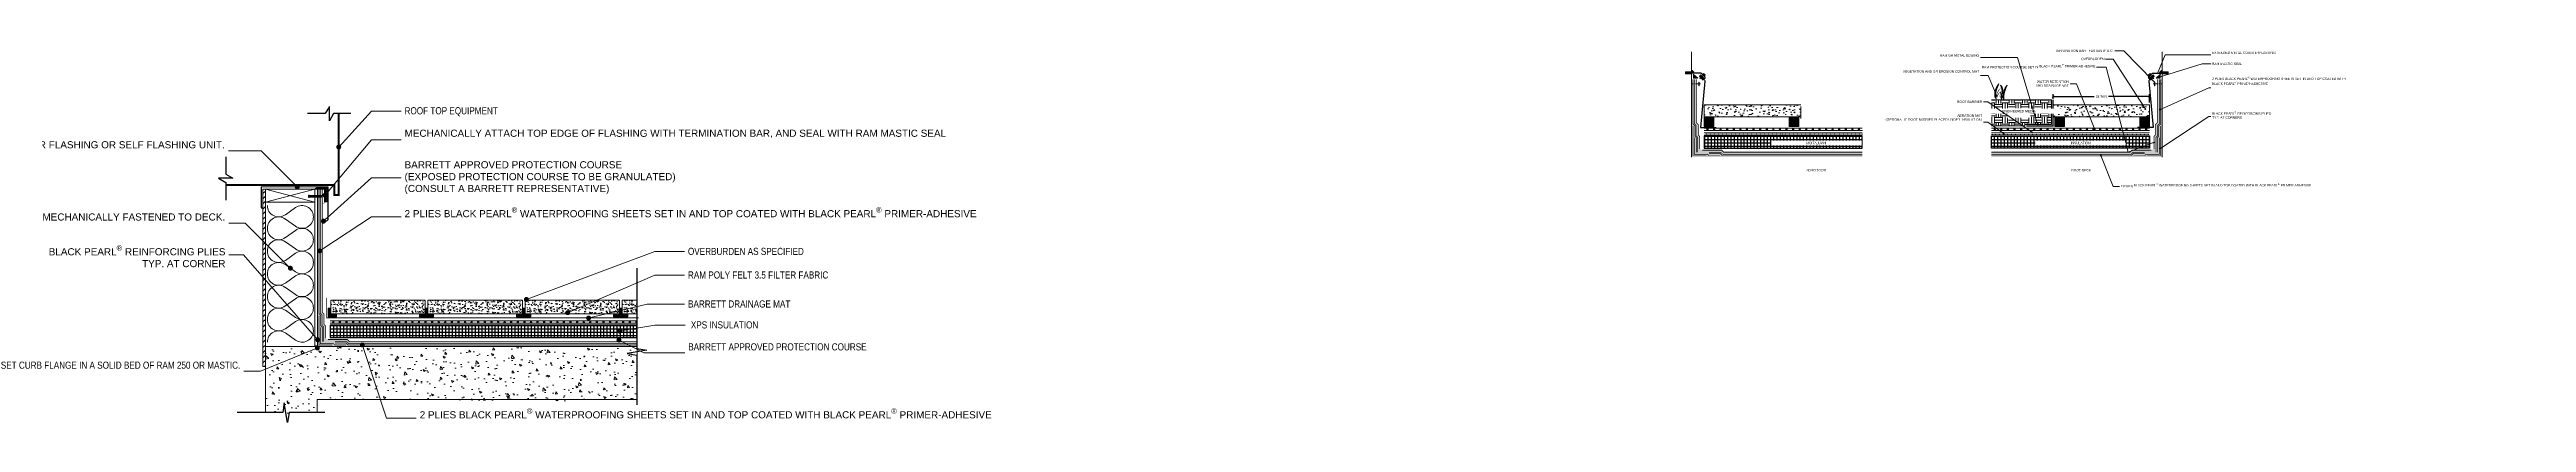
# Model space of a CAD drawing. Header units: inches. Extents: x 0 to 1042, y 0 to 126.
# Drawn here: x 437.4 to 813.4, y 42.8 to 99.4 of the extents above; entities that cross this region are included whole.
import ezdxf
from ezdxf import colors
from ezdxf.entities.mleader import LeaderData, LeaderLine
from ezdxf.math import Vec2, Vec3

# ---------------------------------------------------------------- set-up
doc = ezdxf.new("R2010")
doc.units = ezdxf.units.IN
doc.header["$MEASUREMENT"] = 0
doc.set_wipeout_variables(frame=1)
for name, pattern in [('CENTER2', [1.125, 0.75, -0.125, 0.125, -0.125]), ('Dash', [0.25, 0.125, -0.125]), ('Dashed - Dense', [0.8, 0.5, -0.3])]:
    doc.linetypes.add(name, pattern=pattern)
doc.layers.get('Defpoints').update_dxf_attribs({"color": 103})
for name, color, linetype, lineweight in [('BP Dimensions', 20, 'Continuous', 0), ('BP Drainage Mat', 191, 'Continuous', 0), ('BP Mastic', 191, 'Continuous', 0), ('BP Others', 190, 'Continuous', 0), ('BP Primer', 2, 'Continuous', 0), ('BP Text', 20, 'Continuous', 0), ('Drainage Mat', 191, 'Continuous', 0), ('Others', 190, 'Continuous', 0), ('RAM Black Pearl Sheet', 165, 'Continuous', 0), ('Ram Mastic', 191, 'Continuous', 0), ('RAM POLY FELT 3.5 FILTER FABRIC.', 4, 'Dash', 0), ('Text', 20, 'Continuous', 0)]:
    doc.layers.add(name, color=color, linetype=linetype, lineweight=lineweight)
for name, color, linetype in [('BP Insulation Border', 8, 'Continuous'), ('BP Insulation Foam', 9, 'Continuous'), ('Fastener', 94, 'Continuous')]:
    doc.layers.add(name, color=color, linetype=linetype)
doc.layers.add('BP Metal', color=7, linetype='Continuous', true_color=0x803345)
doc.layers.add('Metal', color=7, linetype='Continuous', true_color=0x803345)
doc.layers.add('BP Protection Course', color=7, linetype='Continuous', lineweight=0, true_color=0x216123)
doc.layers.add('Protection Course', color=7, linetype='Dashed - Dense', lineweight=0, true_color=0x216123)
doc.styles.add('Annotative', font='tahoma.ttf')
doc.styles.get("Standard").update_dxf_attribs({"font": 'ARIALN.TTF'})
doc.linetypes.add('ZIGZAG', pattern='A,0.0001,-0.2,[131,ltypeshp.shx,S=0.2,R=0,X=-0.2,Y=0],-0.4,[131,ltypeshp.shx,S=0.2,R=180,X=0.2,Y=0],-0.2', length=0.8001)
doc.dimstyles.new('Annotative', dxfattribs={"dimscale": 0, "dimtxt": 0.09375, "dimasz": 0.09375, "dimexe": 0.09375, "dimexo": 0.09375, "dimgap": 0.0625, "dimtad": 0, "dimtih": 1, "dimtoh": 1, "dimlfac": -1, "dimzin": 3, "dimdsep": 46, "dimlunit": 4, "dimtxsty": 'Annotative', "dimblk": 'ARCHTICK', "dimcen": 0.09, "dimclrd": 256, "dimclre": 256, "dimclrt": 256, "dimadec": 0, "dimazin": 2, "dimtfac": 1, "dimtix": 1, "dimtofl": 0, "dimtmove": 1, "dimatfit": 1, "dimldrblk": 'CLOSEDBLANK', "dimfxl": 1, "dimtfill": 1, "dimtolj": 1, "dimtzin": 0, "dimarcsym": 0})
pattern_1 = [(216.8699, (-234.96736, -9.878795), (0.5999999836, 0.4000000247), [0.1, -0.9]), (206.5651, (-234.84736, -9.938795), (-0.1999998316, -0.200000262), [0.2236068, -0.2236068]), (198.4349, (-234.84736, -10.038795), (-0.400000087, -0.1999996806), [0.1264912, -0.5059644])]
pattern_2 = [(90, (-235.04736, -10.078795), (-0.0625, 0.0625), [0.0625, -0.0625]), (180, (-235.04736, -10.016295), (-0.0625, -0.0625), [0.0625, -0.0625])]
pattern_3 = [(9.60285, (409.264, 108.8668), (0.5419035, 1.607184), [0.128611, -3.097972]), (157.953, (409.3692, 108.8242), (-0.5419035, -1.607184), [0.113509, -2.734193]), (71.3671, (409.3692, 108.8242), (-2.639468, 1.068933), [0.067605, -1.628478]), (9.60285, (410.3452, 108.604), (0.5419035, 1.607184), [0.128611, -3.097972]), (157.953, (410.472, 108.6255), (-0.5419035, -1.607184), [0.113509, -2.734193]), (71.3671, (410.3452, 108.604), (-2.639468, 1.068933), [0.067605, -1.628478]), (29.9515, (411.7025, 108.8733), (-2.097564, 2.676116), [0.13778, -4.15939]), (128.0897, (411.7025, 108.8733), (-3.723275, -2.145435), [0.10902, -3.29118]), (174.7908, (411.822, 108.942), (2.097564, -2.676116), [0.187407, -5.657573]), (29.9515, (409.2582, 110.0744), (-2.097564, 2.676116), [0.13778, -4.15939]), (128.0897, (409.258, 110.0744), (-3.723275, -2.145435), [0.10902, -3.29118]), (174.7908, (409.3776, 110.1432), (2.097564, -2.676116), [0.187407, -5.657573]), (29.9515, (412.1724, 110.5327), (-2.097564, 2.676116), [0.13778, -4.15939]), (128.0897, (412.1724, 110.5327), (-3.723275, -2.145435), [0.10902, -3.29118]), (174.7908, (412.2918, 110.6015), (2.097564, -2.676116), [0.187407, -5.657573]), (29.9515, (410.8496, 109.3553), (-2.097564, 2.676116), [0.13778, -4.15939]), (128.0897, (411.0363, 109.3382), (-3.723275, -2.145435), [0.10902, -3.29118]), (174.7908, (411.0363, 109.3382), (2.097564, -2.676116), [0.187407, -5.657573]), (29.9515, (410.4445, 107.762), (-2.097564, 2.676116), [0.13778, -4.15939]), (128.0897, (410.631, 107.745), (-3.723275, -2.145435), [0.10902, -3.29118]), (174.7908, (410.6312, 107.745), (2.097564, -2.676116), [0.187407, -5.657573]), (29.9515, (413.5824, 108.353), (-2.097564, 2.676116), [0.13778, -4.15939]), (128.0897, (413.769, 108.336), (-3.723275, -2.145435), [0.10902, -3.29118]), (174.7908, (413.769, 108.336), (2.097564, -2.676116), [0.187407, -5.657573]), (29.9515, (412.798, 108.447), (1.62571, 4.82155), [0.263615, -8.330724]), (71.3671, (412.9765, 108.431), (-5.82084, 0.53068), [0.15607, -4.93218]), (174.7908, (412.9765, 108.431), (-1.62571, -4.82155), [0.17928, -5.6657]), (29.9515, (409.8528, 108.2225), (1.62571, 4.82155), [0.263615, -8.330724]), (71.3671, (410.0313, 108.206), (-5.82084, 0.53068), [0.15607, -4.93218]), (174.7908, (410.0313, 108.2062), (-1.62571, -4.82155), [0.17928, -5.6657]), (29.9515, (413.202, 110.0365), (1.62571, 4.82155), [0.263615, -8.330724]), (71.3671, (413.3804, 110.02), (-5.82084, 0.53068), [0.15607, -4.93218]), (174.7908, (413.3804, 110.02), (-1.62571, -4.82155), [0.17928, -5.6657]), (29.9515, (410.3477, 109.7895), (1.62571, 4.82155), [0.263615, -8.330724]), (71.3671, (410.526, 109.773), (-5.82084, 0.53068), [0.15607, -4.93218]), (174.7908, (410.5263, 109.773), (-1.62571, -4.82155), [0.17928, -5.6657]), (29.9515, (410.7544, 111.197), (1.62571, 4.82155), [0.263615, -8.330724]), (71.3671, (410.933, 111.1806), (-5.82084, 0.53068), [0.15607, -4.93218]), (174.7908, (410.933, 111.1806), (-1.62571, -4.82155), [0.17928, -5.6657]), (29.9515, (413.7914, 111.6635), (1.62571, 4.82155), [0.263615, -8.330724]), (71.3671, (413.97, 111.647), (-5.82084, 0.53068), [0.15607, -4.93218]), (174.7908, (413.97, 111.647), (-1.62571, -4.82155), [0.17928, -5.6657]), (29.9515, (408.347, 107.7537), (1.62571, 4.82155), [0.263615, -8.330724]), (71.3671, (408.347, 107.7537), (-5.82084, 0.53068), [0.15607, -4.93218]), (174.7908, (408.5753, 107.8853), (-1.62571, -4.82155), [0.17928, -5.6657]), (29.9515, (408.6974, 109.2706), (1.62571, 4.82155), [0.263615, -8.330724]), (71.3671, (408.6974, 109.2706), (-5.82084, 0.53068), [0.15607, -4.93218]), (174.7908, (408.926, 109.402), (-1.62571, -4.82155), [0.17928, -5.6657]), (29.9515, (408.9543, 110.7944), (1.62571, 4.82155), [0.263615, -8.330724]), (71.3671, (408.9543, 110.7944), (-5.82084, 0.53068), [0.15607, -4.93218]), (174.7908, (409.1827, 110.926), (-1.62571, -4.82155), [0.17928, -5.6657]), (29.9515, (411.011, 108.1258), (1.62571, 4.82155), [0.263615, -8.330724]), (71.3671, (411.011, 108.126), (-5.82084, 0.53068), [0.15607, -4.93218]), (174.7908, (411.2395, 108.2574), (-1.62571, -4.82155), [0.17928, -5.6657]), (29.9515, (411.6027, 109.7528), (1.62571, 4.82155), [0.263615, -8.330724]), (71.3671, (411.6027, 109.753), (-5.82084, 0.53068), [0.15607, -4.93218]), (174.7908, (411.831, 109.8844), (-1.62571, -4.82155), [0.17928, -5.6657]), (29.9515, (412.0516, 111.318), (1.62571, 4.82155), [0.263615, -8.330724]), (71.3671, (412.0516, 111.318), (-5.82084, 0.53068), [0.15607, -4.93218]), (174.7908, (412.28, 111.4496), (-1.62571, -4.82155), [0.17895, -5.66528]), (30, (411.2626, 107.5976), (-0.678675, 4.7105), [0, -2.625]), (45, (407.7626, 111.0976), (0.64009, 7.040965), [0, -1.75]), (60, (409.5126, 108.2976), (-4.61817, 5.12975), [0, -0.875]), (15, (408.46257, 109.3476), (1.5544902, 0.9600444), [0, -1.4]), (75, (409.5126, 109.3476), (-1.080536, 1.376569), [0, -2.1]), (120, (411.2626, 110.0476), (-2.15149, 0.57649), [0, -1.75]), (90, (411.9626, 109.3476), (-2.1, 0.7), [0, -1.225])]
pattern_4 = [(0, (-235.3276, 14.2812), (0, 0.5), []), (90, (-235.3276, 14.2812), (-0.5, 3e-17), [])]

# ---------------------------------------------------------------- blocks, each defined once
blk = doc.blocks.new('CI Tools Timber Wall Framing[25]_2', base_point=(586.31, -0.73))
at = {"layer": 'Others', "linetype": 'Continuous'}
h = blk.add_hatch(dxfattribs=at)
h.set_pattern_fill('DIAGONAL___SINGLE_LINES__55', color=256, style=0, pattern_type=2)
h.set_pattern_definition([(45, (586.31426, -0.7268), (-0.389744, 0.389744), [])])
h.paths.add_polyline_path([(586.31, -3.94), (586.31, 23.04), (585.92, 23.04), (585.92, -3.94)])
for p, q in [((586.31, 21.03), (593.81, 23.03)), ((593.81, 21.03), (586.31, 23.03)), ((593.81, 23.03), (586.31, 23.03)), ((586.31, 23.03), (586.31, 21.03)), ((593.81, 21.03), (593.81, 23.03)), ((586.31, 21.03), (586.31, -0.73)), ((586.31, 21.03), (593.81, 21.03)), ((590.88, 20.21), (589.35, 19.12)), ((593.81, -0.73), (593.81, 21.03)), ((589.35, 18.48), (590.88, 17.39)), ((590.88, 16.75), (589.35, 15.66)), ((589.35, 15.02), (590.88, 13.93)), ((590.88, 13.29), (589.35, 12.2)), ((589.35, 11.56), (590.88, 10.47)), ((590.88, 9.83), (589.35, 8.74)), ((589.35, 8.1), (590.88, 7.01)), ((590.88, 6.37), (589.35, 5.28)), ((589.35, 4.64), (590.88, 3.55)), ((590.88, 2.91), (589.35, 1.82)), ((589.35, 1.18), (590.88, 0.09))]:
    blk.add_line(p, q, dxfattribs=at)
at = {"layer": 'Others', "linetype": 'Continuous', "flags": 128}
for points in [[(586.31, -3.94), (585.92, -3.94), (585.92, 23.04), (586.31, 23.04)], [(593.81, -0.78), (594.21, -0.78), (594.21, 23.03), (593.81, 23.03)]]:
    blk.add_lwpolyline(points, close=True, dxfattribs=at)
at = {"layer": 'Others', "linetype": 'Continuous'}
for centre, start, end in [((588.34, 20.53), 180, 305.3636), ((591.88, 18.8), 0, 125.3636), ((588.34, 17.07), 54.6364, 180), ((588.34, 17.07), 180, 305.3636), ((588.34, 13.61), 54.6364, 180), ((591.88, 18.8), 234.6364, 0), ((591.88, 15.34), 0, 125.3636), ((591.88, 15.34), 234.6364, 0), ((588.34, 13.61), 180, 305.3636), ((588.34, 10.15), 54.6364, 180), ((591.88, 11.88), 0, 125.3636), ((591.88, 11.88), 234.6364, 0), ((588.34, 10.15), 180, 305.3636), ((588.34, 6.69), 54.6364, 180), ((591.88, 8.42), 0, 125.3636), ((591.88, 8.42), 234.6364, 0), ((588.34, 6.69), 180, 305.3636), ((588.34, 3.23), 54.6364, 180), ((591.88, 4.96), 0, 125.3636), ((591.88, 4.96), 234.6364, 0), ((588.34, 3.23), 180, 305.3636), ((588.34, -0.23), 54.6364, 180), ((591.88, 1.5), 0, 125.3636), ((591.88, 1.5), 234.6364, 0)]:
    blk.add_arc(centre, 1.73, start, end, dxfattribs=at)
blk = doc.blocks.new('zamac')
blk.add_wipeout([(-2.34, 0.12), (-2.27, 0.14), (0, 0.14), (0, -0.14), (-2.27, -0.14), (-2.34, -0.12)])
at = {"color": 0, "linetype": 'Continuous', "ltscale": 1.75}
for points in [[(-2.27, 0.04), (-2.27, 0.14), (-2.34, 0.12), (-2.34, -0.12), (-2.27, -0.14), (-2.27, -0.04)], [(-2.34, -0.04), (-1.25, -0.04), (-1.25, 0.04), (-2.34, 0.04)], [(-2.27, 0.14), (0, 0.14)], [(0, -0.14), (-2.27, -0.14)]]:
    blk.add_lwpolyline(points, dxfattribs=at)
blk.add_lwpolyline([(0, -0.35), (0, 0.35), (0.02, 0.35, -0.236068), (0.05, 0.34), (0.15, 0.21, -0.162278), (0.16, 0.18), (0.16, -0.18, -0.162278), (0.15, -0.21), (0.05, -0.34, -0.236068), (0.02, -0.35)], format="xyb", close=True, dxfattribs=at)
blk = doc.blocks.new('flat term')
at = {"layer": 'Fastener'}
blk.add_blockref('zamac', (476.02, 15.02), dxfattribs=at)
at = {"layer": 'Drainage Mat'}
blk.add_lwpolyline([(476.02, 13.96), (475.83, 13.96), (475.83, 16.12), (476.02, 16.12)], close=True, dxfattribs=at)
blk.add_wipeout([(476.02, 13.96), (475.83, 13.96), (475.83, 16.12), (476.02, 16.12)]).dxf.layer = 'Fastener'
blk = doc.blocks.new('_Dot')
at = {"color": 0, "linetype": 'ByBlock', "lineweight": -2}
blk.add_line((-0.5, 0), (-1, 0), dxfattribs=at)
at = {"color": 0, "linetype": 'ByBlock', "const_width": 0.5}
blk.add_lwpolyline([(-0.25, 0, 1), (0.25, 0, 1)], format="xyb", close=True, dxfattribs=at)
blk = doc.blocks.new('*X62')
at = {"color": 0}
for p, q in [((15.3, 19.6), (15.56, 19.64)), ((15.3, 19.61), (15.49, 19.64)), ((15.3, 19.62), (15.43, 19.64)), ((15.3, 19.61), (15.3, 19.61)), ((15.3, 19.6), (15.3, 19.6)), ((15.31, 19.59), (15.7, 19.64)), ((15.31, 19.59), (15.63, 19.64)), ((15.31, 19.63), (15.36, 19.64)), ((15.31, 19.58), (15.71, 19.63)), ((15.31, 19.63), (15.31, 19.63)), ((15.31, 19.57), (15.72, 19.62)), ((15.31, 19.62), (15.31, 19.62)), ((15.31, 19.56), (15.72, 19.61)), ((15.31, 19.61), (15.31, 19.61)), ((15.31, 19.55), (15.72, 19.6)), ((15.31, 19.6), (15.31, 19.6)), ((15.31, 19.54), (15.72, 19.59)), ((15.31, 19.59), (15.31, 19.59)), ((15.31, 19.59), (15.31, 19.59)), ((15.32, 19.63), (15.32, 19.63)), ((15.32, 19.62), (15.32, 19.62)), ((15.32, 19.61), (15.32, 19.61)), ((15.32, 19.6), (15.32, 19.6)), ((15.32, 19.59), (15.32, 19.59)), ((15.33, 19.63), (15.33, 19.63)), ((15.33, 19.62), (15.33, 19.62)), ((15.33, 19.61), (15.33, 19.61)), ((15.33, 19.6), (15.33, 19.6)), ((15.33, 19.59), (15.33, 19.59)), ((15.34, 19.63), (15.34, 19.63)), ((15.34, 19.63), (15.34, 19.63)), ((15.34, 19.62), (15.34, 19.62)), ((15.34, 19.61), (15.34, 19.61)), ((15.34, 19.6), (15.34, 19.6)), ((15.34, 19.59), (15.34, 19.59)), ((15.35, 19.63), (15.35, 19.63)), ((15.35, 19.62), (15.35, 19.62)), ((15.35, 19.62), (15.35, 19.62)), ((15.35, 19.61), (15.35, 19.61)), ((15.35, 19.6), (15.35, 19.6)), ((15.35, 19.6), (15.35, 19.6)), ((15.36, 19.63), (15.36, 19.63)), ((15.36, 19.62), (15.36, 19.62)), ((15.36, 19.62), (15.36, 19.62)), ((15.36, 19.61), (15.36, 19.61)), ((15.36, 19.61), (15.36, 19.61)), ((15.36, 19.6), (15.36, 19.6)), ((15.36, 19.59), (15.36, 19.59)), ((15.37, 19.63), (15.37, 19.63)), ((15.37, 19.63), (15.37, 19.63)), ((15.37, 19.62), (15.37, 19.62)), ((15.37, 19.61), (15.37, 19.61)), ((15.37, 19.61), (15.37, 19.61)), ((15.37, 19.6), (15.37, 19.6)), ((15.37, 19.59), (15.37, 19.59)), ((15.38, 19.63), (15.38, 19.63)), ((15.38, 19.63), (15.38, 19.63)), ((15.38, 19.62), (15.38, 19.62)), ((15.38, 19.61), (15.38, 19.61)), ((15.38, 19.6), (15.38, 19.6)), ((15.38, 19.6), (15.38, 19.6)), ((15.38, 19.59), (15.38, 19.59)), ((15.39, 19.64), (15.39, 19.64)), ((15.39, 19.63), (15.39, 19.63)), ((15.39, 19.62), (15.39, 19.62)), ((15.39, 19.61), (15.39, 19.61)), ((15.39, 19.6), (15.39, 19.6)), ((15.39, 19.59), (15.39, 19.59)), ((15.39, 19.59), (15.39, 19.59)), ((15.4, 19.63), (15.4, 19.63)), ((15.4, 19.62), (15.4, 19.62)), ((15.4, 19.61), (15.4, 19.61)), ((15.4, 19.6), (15.4, 19.6)), ((15.4, 19.59), (15.4, 19.59)), ((15.41, 19.63), (15.41, 19.63)), ((15.41, 19.62), (15.41, 19.62)), ((15.41, 19.61), (15.41, 19.61)), ((15.41, 19.6), (15.41, 19.6)), ((15.41, 19.59), (15.41, 19.59)), ((15.42, 19.63), (15.42, 19.63)), ((15.42, 19.63), (15.42, 19.63)), ((15.42, 19.62), (15.42, 19.62)), ((15.42, 19.61), (15.42, 19.61)), ((15.42, 19.6), (15.42, 19.6)), ((15.42, 19.6), (15.42, 19.6)), ((15.42, 19.59), (15.42, 19.59)), ((15.43, 19.63), (15.43, 19.63)), ((15.43, 19.62), (15.43, 19.62)), ((15.43, 19.62), (15.43, 19.62)), ((15.43, 19.61), (15.43, 19.61)), ((15.43, 19.61), (15.43, 19.61)), ((15.43, 19.6), (15.43, 19.6)), ((15.43, 19.59), (15.43, 19.59)), ((15.44, 19.63), (15.44, 19.63)), ((15.44, 19.63), (15.44, 19.63)), ((15.44, 19.62), (15.44, 19.62)), ((15.44, 19.62), (15.44, 19.62)), ((15.44, 19.61), (15.44, 19.61)), ((15.44, 19.6), (15.44, 19.6)), ((15.44, 19.59), (15.44, 19.59)), ((15.45, 19.64), (15.45, 19.64)), ((15.45, 19.63), (15.45, 19.63)), ((15.45, 19.62), (15.45, 19.62)), ((15.45, 19.61), (15.45, 19.61)), ((15.45, 19.61), (15.45, 19.61)), ((15.45, 19.6), (15.45, 19.6)), ((15.45, 19.59), (15.45, 19.59)), ((15.46, 19.64), (15.46, 19.64)), ((15.46, 19.63), (15.46, 19.63)), ((15.46, 19.62), (15.46, 19.62)), ((15.46, 19.61), (15.46, 19.61)), ((15.46, 19.6), (15.46, 19.6)), ((15.46, 19.6), (15.46, 19.6)), ((15.46, 19.59), (15.46, 19.59)), ((15.47, 19.63), (15.47, 19.63)), ((15.47, 19.62), (15.47, 19.62)), ((15.47, 19.61), (15.47, 19.61)), ((15.47, 19.6), (15.47, 19.6)), ((15.47, 19.59), (15.47, 19.59)), ((15.47, 19.59), (15.47, 19.59)), ((15.48, 19.63), (15.48, 19.63)), ((15.48, 19.62), (15.48, 19.62)), ((15.48, 19.61), (15.48, 19.61)), ((15.48, 19.6), (15.48, 19.6)), ((15.48, 19.6), (15.48, 19.6)), ((15.49, 19.63), (15.49, 19.63)), ((15.49, 19.62), (15.49, 19.62)), ((15.49, 19.61), (15.49, 19.61)), ((15.49, 19.61), (15.49, 19.61)), ((15.49, 19.6), (15.49, 19.6)), ((15.49, 19.59), (15.49, 19.59)), ((15.5, 19.63), (15.5, 19.63)), ((15.5, 19.63), (15.5, 19.63)), ((15.5, 19.62), (15.5, 19.62)), ((15.5, 19.61), (15.5, 19.61)), ((15.5, 19.61), (15.5, 19.61)), ((15.5, 19.6), (15.5, 19.6)), ((15.5, 19.59), (15.5, 19.59)), ((15.51, 19.63), (15.51, 19.63)), ((15.51, 19.63), (15.51, 19.63)), ((15.51, 19.62), (15.51, 19.62)), ((15.51, 19.62), (15.51, 19.62)), ((15.51, 19.61), (15.51, 19.61)), ((15.51, 19.6), (15.51, 19.6)), ((15.51, 19.59), (15.51, 19.59)), ((15.52, 19.64), (15.52, 19.64)), ((15.52, 19.63), (15.52, 19.63)), ((15.52, 19.62), (15.52, 19.62)), ((15.52, 19.62), (15.52, 19.62)), ((15.52, 19.61), (15.52, 19.61)), ((15.52, 19.61), (15.52, 19.61)), ((15.52, 19.6), (15.52, 19.6)), ((15.52, 19.59), (15.52, 19.59)), ((15.53, 19.63), (15.53, 19.63)), ((15.53, 19.62), (15.53, 19.62)), ((15.53, 19.61), (15.53, 19.61)), ((15.53, 19.6), (15.53, 19.6)), ((15.53, 19.6), (15.53, 19.6)), ((15.53, 19.59), (15.53, 19.59)), ((15.54, 19.63), (15.54, 19.63)), ((15.54, 19.62), (15.54, 19.62)), ((15.54, 19.61), (15.54, 19.61)), ((15.54, 19.6), (15.54, 19.6)), ((15.54, 19.59), (15.54, 19.59)), ((15.54, 19.59), (15.54, 19.59)), ((15.55, 19.63), (15.55, 19.63)), ((15.55, 19.62), (15.55, 19.62)), ((15.55, 19.61), (15.55, 19.61)), ((15.55, 19.6), (15.55, 19.6)), ((15.55, 19.6), (15.55, 19.6)), ((15.56, 19.63), (15.56, 19.63)), ((15.56, 19.62), (15.56, 19.62)), ((15.56, 19.61), (15.56, 19.61)), ((15.56, 19.61), (15.56, 19.61)), ((15.56, 19.6), (15.56, 19.6)), ((15.56, 19.59), (15.56, 19.59)), ((15.57, 19.63), (15.57, 19.63)), ((15.57, 19.63), (15.57, 19.63)), ((15.57, 19.62), (15.57, 19.62)), ((15.57, 19.62), (15.57, 19.62)), ((15.57, 19.61), (15.57, 19.61)), ((15.57, 19.6), (15.57, 19.6)), ((15.57, 19.59), (15.57, 19.59)), ((15.58, 19.64), (15.58, 19.64)), ((15.58, 19.63), (15.58, 19.63)), ((15.58, 19.63), (15.58, 19.63)), ((15.58, 19.62), (15.58, 19.62)), ((15.58, 19.61), (15.58, 19.61)), ((15.58, 19.6), (15.58, 19.6)), ((15.58, 19.59), (15.58, 19.59)), ((15.59, 19.64), (15.59, 19.64)), ((15.59, 19.63), (15.59, 19.63)), ((15.59, 19.62), (15.59, 19.62)), ((15.59, 19.62), (15.59, 19.62)), ((15.59, 19.61), (15.59, 19.61)), ((15.59, 19.6), (15.59, 19.6)), ((15.59, 19.59), (15.59, 19.59)), ((15.6, 19.63), (15.6, 19.63)), ((15.6, 19.62), (15.6, 19.62)), ((15.6, 19.61), (15.6, 19.61)), ((15.6, 19.61), (15.6, 19.61)), ((15.6, 19.6), (15.6, 19.6)), ((15.6, 19.54), (15.96, 19.59)), ((15.6, 19.59), (15.6, 19.59)), ((15.61, 19.63), (15.61, 19.63)), ((15.61, 19.62), (15.61, 19.62)), ((15.61, 19.61), (15.61, 19.61)), ((15.61, 19.6), (15.61, 19.6)), ((15.61, 19.6), (15.61, 19.6)), ((15.61, 19.59), (15.61, 19.59)), ((15.62, 19.63), (15.62, 19.63)), ((15.62, 19.62), (15.62, 19.62)), ((15.62, 19.61), (15.62, 19.61)), ((15.62, 19.6), (15.62, 19.6)), ((15.62, 19.6), (15.62, 19.6)), ((15.62, 19.6), (15.62, 19.6)), ((15.63, 19.63), (15.63, 19.63)), ((15.63, 19.62), (15.63, 19.62)), ((15.63, 19.61), (15.63, 19.61)), ((15.63, 19.61), (15.63, 19.61)), ((15.63, 19.6), (15.63, 19.6)), ((15.63, 19.59), (15.63, 19.59)), ((15.63, 19.59), (15.63, 19.59)), ((15.64, 19.63), (15.64, 19.63)), ((15.64, 19.62), (15.64, 19.62)), ((15.64, 19.62), (15.64, 19.62)), ((15.64, 19.61), (15.64, 19.61)), ((15.64, 19.6), (15.64, 19.6)), ((15.64, 19.59), (15.64, 19.59)), ((15.65, 19.64), (15.65, 19.64)), ((15.65, 19.63), (15.65, 19.63)), ((15.65, 19.63), (15.65, 19.63)), ((15.65, 19.62), (15.65, 19.62)), ((15.65, 19.61), (15.65, 19.61)), ((15.65, 19.6), (15.65, 19.6)), ((15.65, 19.59), (15.65, 19.59)), ((15.66, 19.63), (15.66, 19.63)), ((15.66, 19.63), (15.66, 19.63)), ((15.66, 19.62), (15.66, 19.62)), ((15.66, 19.61), (15.66, 19.61)), ((15.66, 19.6), (15.66, 19.6)), ((15.66, 19.59), (15.66, 19.59)), ((15.67, 19.63), (15.67, 19.63)), ((15.67, 19.62), (15.67, 19.62)), ((15.67, 19.62), (15.67, 19.62)), ((15.67, 19.61), (15.67, 19.61)), ((15.67, 19.56), (15.96, 19.6)), ((15.67, 19.6), (15.67, 19.6)), ((15.67, 19.59), (15.67, 19.59)), ((15.68, 19.63), (15.68, 19.63)), ((15.68, 19.62), (15.68, 19.62)), ((15.68, 19.61), (15.68, 19.61)), ((15.68, 19.61), (15.68, 19.61)), ((15.68, 19.6), (15.68, 19.6)), ((15.68, 19.59), (15.68, 19.59)), ((15.69, 19.63), (15.69, 19.63)), ((15.69, 19.62), (15.69, 19.62)), ((15.69, 19.61), (15.69, 19.61)), ((15.69, 19.61), (15.69, 19.61)), ((15.69, 19.6), (15.69, 19.6)), ((15.69, 19.6), (15.69, 19.6)), ((15.7, 19.63), (15.7, 19.63)), ((15.7, 19.62), (15.7, 19.62)), ((15.7, 19.62), (15.7, 19.62)), ((15.7, 19.61), (15.7, 19.61)), ((15.7, 19.6), (15.7, 19.6)), ((15.7, 19.6), (15.7, 19.6)), ((15.7, 19.59), (15.7, 19.59)), ((15.7, 19.59), (15.7, 19.59)), ((15.71, 19.63), (15.71, 19.63)), ((15.71, 19.63), (15.71, 19.63)), ((15.71, 19.62), (15.71, 19.62)), ((15.71, 19.61), (15.71, 19.61)), ((15.71, 19.6), (15.71, 19.6)), ((15.72, 19.62), (15.72, 19.62)), ((15.72, 19.61), (15.72, 19.61)), ((15.73, 19.58), (15.96, 19.61)), ((15.78, 19.59), (15.78, 19.59)), ((15.78, 19.59), (15.78, 19.59)), ((15.79, 19.59), (15.79, 19.59)), ((15.8, 19.6), (15.96, 19.62)), ((15.8, 19.59), (15.8, 19.59)), ((15.81, 19.59), (15.81, 19.59)), ((15.82, 19.6), (15.82, 19.6)), ((15.83, 19.6), (15.83, 19.6)), ((15.83, 19.59), (15.83, 19.59)), ((15.84, 19.61), (15.84, 19.61)), ((15.84, 19.61), (15.84, 19.61)), ((15.84, 19.6), (15.84, 19.6)), ((15.84, 19.59), (15.84, 19.59)), ((15.85, 19.61), (15.85, 19.61)), ((15.85, 19.6), (15.85, 19.6)), ((15.85, 19.6), (15.85, 19.6)), ((15.85, 19.59), (15.85, 19.59)), ((15.86, 19.61), (15.95, 19.63)), ((15.86, 19.61), (15.86, 19.61)), ((15.86, 19.6), (15.86, 19.6)), ((15.86, 19.59), (15.86, 19.59)), ((15.86, 19.59), (15.86, 19.59)), ((15.87, 19.61), (15.87, 19.61)), ((15.87, 19.6), (15.87, 19.6)), ((15.87, 19.59), (15.87, 19.59)), ((15.88, 19.61), (15.88, 19.61)), ((15.88, 19.6), (15.88, 19.6)), ((15.88, 19.59), (15.88, 19.59)), ((15.89, 19.61), (15.89, 19.61)), ((15.89, 19.6), (15.89, 19.6)), ((15.89, 19.6), (15.89, 19.6)), ((15.9, 19.62), (15.9, 19.62)), ((15.9, 19.61), (15.9, 19.61)), ((15.9, 19.61), (15.9, 19.61)), ((15.9, 19.6), (15.9, 19.6)), ((15.9, 19.59), (15.9, 19.59)), ((15.91, 19.63), (15.91, 19.63)), ((15.91, 19.62), (15.91, 19.62)), ((15.91, 19.62), (15.91, 19.62)), ((15.91, 19.61), (15.91, 19.61)), ((15.91, 19.6), (15.91, 19.6)), ((15.91, 19.59), (15.91, 19.59)), ((15.92, 19.63), (15.92, 19.63)), ((15.92, 19.62), (15.92, 19.62)), ((15.92, 19.61), (15.92, 19.61)), ((15.92, 19.61), (15.92, 19.61)), ((15.92, 19.6), (15.92, 19.6)), ((15.92, 19.59), (15.92, 19.59)), ((15.93, 19.63), (15.93, 19.63)), ((15.93, 19.63), (15.93, 19.63)), ((15.93, 19.62), (15.93, 19.62)), ((15.93, 19.61), (15.93, 19.61)), ((15.93, 19.6), (15.93, 19.6)), ((15.93, 19.6), (15.93, 19.6)), ((15.93, 19.59), (15.93, 19.59)), ((15.93, 19.59), (15.93, 19.59)), ((15.94, 19.63), (15.94, 19.63)), ((15.94, 19.62), (15.94, 19.62)), ((15.94, 19.61), (15.94, 19.61)), ((15.94, 19.6), (15.94, 19.6)), ((15.94, 19.59), (15.94, 19.59)), ((15.95, 19.62), (15.95, 19.62)), ((15.95, 19.61), (15.95, 19.61)), ((15.95, 19.6), (15.95, 19.6)), ((15.95, 19.6), (15.95, 19.6)), ((15.96, 19.61), (15.96, 19.61)), ((15.96, 19.6), (15.96, 19.6)), ((15.96, 19.6), (15.96, 19.6)), ((15.96, 19.59), (15.96, 19.59)), ((15.31, 19.53), (15.68, 19.58)), ((15.31, 19.58), (15.31, 19.58)), ((15.31, 19.57), (15.31, 19.57)), ((15.31, 19.52), (15.62, 19.56)), ((15.31, 19.56), (15.31, 19.56)), ((15.31, 19.55), (15.31, 19.55)), ((15.31, 19.55), (15.31, 19.55)), ((15.31, 19.54), (15.31, 19.54)), ((15.31, 19.53), (15.31, 19.53)), ((15.32, 19.58), (15.32, 19.58)), ((15.32, 19.58), (15.32, 19.58)), ((15.32, 19.57), (15.32, 19.57)), ((15.32, 19.56), (15.32, 19.56)), ((15.32, 19.56), (15.32, 19.56)), ((15.32, 19.52), (15.55, 19.55)), ((15.32, 19.55), (15.32, 19.55)), ((15.32, 19.54), (15.32, 19.54)), ((15.32, 19.51), (15.49, 19.53)), ((15.32, 19.53), (15.32, 19.53)), ((15.32, 19.52), (15.32, 19.52)), ((15.32, 19.52), (15.32, 19.52)), ((15.32, 19.5), (15.42, 19.51)), ((15.32, 19.51), (15.32, 19.51)), ((15.32, 19.51), (15.32, 19.51)), ((15.33, 19.58), (15.33, 19.58)), ((15.33, 19.58), (15.33, 19.58)), ((15.33, 19.57), (15.33, 19.57)), ((15.33, 19.57), (15.33, 19.57)), ((15.33, 19.56), (15.33, 19.56)), ((15.33, 19.55), (15.33, 19.55)), ((15.33, 19.54), (15.33, 19.54)), ((15.33, 19.53), (15.33, 19.53)), ((15.33, 19.52), (15.33, 19.52)), ((15.33, 19.51), (15.33, 19.51)), ((15.33, 19.5), (15.33, 19.5)), ((15.33, 19.5), (15.33, 19.5)), ((15.34, 19.59), (15.34, 19.59)), ((15.34, 19.58), (15.34, 19.58)), ((15.34, 19.57), (15.34, 19.57)), ((15.34, 19.57), (15.34, 19.57)), ((15.34, 19.56), (15.34, 19.56)), ((15.34, 19.55), (15.34, 19.55)), ((15.34, 19.54), (15.34, 19.54)), ((15.34, 19.53), (15.34, 19.53)), ((15.34, 19.52), (15.34, 19.52)), ((15.34, 19.51), (15.34, 19.51)), ((15.34, 19.51), (15.34, 19.51)), ((15.34, 19.5), (15.34, 19.5)), ((15.34, 19.5), (15.34, 19.5)), ((15.34, 19.49), (15.36, 19.49)), ((15.35, 19.59), (15.35, 19.59)), ((15.35, 19.58), (15.35, 19.58)), ((15.35, 19.57), (15.35, 19.57)), ((15.35, 19.56), (15.35, 19.56)), ((15.35, 19.56), (15.35, 19.56)), ((15.35, 19.55), (15.35, 19.55)), ((15.35, 19.54), (15.35, 19.54)), ((15.35, 19.53), (15.35, 19.53)), ((15.35, 19.52), (15.35, 19.52)), ((15.35, 19.52), (15.35, 19.52)), ((15.35, 19.51), (15.35, 19.51)), ((15.35, 19.5), (15.35, 19.5)), ((15.36, 19.58), (15.36, 19.58)), ((15.36, 19.57), (15.36, 19.57)), ((15.36, 19.56), (15.36, 19.56)), ((15.36, 19.55), (15.36, 19.55)), ((15.36, 19.55), (15.36, 19.55)), ((15.36, 19.54), (15.36, 19.54)), ((15.36, 19.53), (15.36, 19.53)), ((15.36, 19.53), (15.36, 19.53)), ((15.36, 19.52), (15.36, 19.52)), ((15.36, 19.51), (15.36, 19.51)), ((15.36, 19.5), (15.36, 19.5)), ((15.37, 19.58), (15.37, 19.58)), ((15.37, 19.57), (15.37, 19.57)), ((15.37, 19.56), (15.37, 19.56)), ((15.37, 19.55), (15.37, 19.55)), ((15.37, 19.55), (15.37, 19.55)), ((15.37, 19.54), (15.37, 19.54)), ((15.37, 19.54), (15.37, 19.54)), ((15.37, 19.54), (15.37, 19.54)), ((15.37, 19.53), (15.37, 19.53)), ((15.37, 19.52), (15.37, 19.52)), ((15.37, 19.51), (15.37, 19.51)), ((15.37, 19.5), (15.37, 19.5)), ((15.38, 19.58), (15.38, 19.58)), ((15.38, 19.57), (15.38, 19.57)), ((15.38, 19.56), (15.38, 19.56)), ((15.38, 19.56), (15.38, 19.56)), ((15.38, 19.55), (15.38, 19.55)), ((15.38, 19.54), (15.38, 19.54)), ((15.38, 19.53), (15.38, 19.53)), ((15.38, 19.53), (15.38, 19.53)), ((15.38, 19.52), (15.38, 19.52)), ((15.38, 19.51), (15.38, 19.51)), ((15.38, 19.5), (15.38, 19.5)), ((15.39, 19.58), (15.39, 19.58)), ((15.39, 19.57), (15.39, 19.57)), ((15.39, 19.57), (15.39, 19.57)), ((15.39, 19.56), (15.39, 19.56)), ((15.39, 19.55), (15.39, 19.55)), ((15.39, 19.54), (15.39, 19.54)), ((15.39, 19.53), (15.39, 19.53)), ((15.39, 19.52), (15.39, 19.52)), ((15.39, 19.52), (15.39, 19.52)), ((15.39, 19.51), (15.39, 19.51)), ((15.4, 19.58), (15.4, 19.58)), ((15.4, 19.58), (15.4, 19.58)), ((15.4, 19.58), (15.4, 19.58)), ((15.4, 19.57), (15.4, 19.57)), ((15.4, 19.56), (15.4, 19.56)), ((15.4, 19.55), (15.4, 19.55)), ((15.4, 19.54), (15.4, 19.54)), ((15.4, 19.53), (15.4, 19.53)), ((15.4, 19.52), (15.4, 19.52)), ((15.4, 19.51), (15.4, 19.51)), ((15.4, 19.51), (15.4, 19.51)), ((15.41, 19.59), (15.41, 19.59)), ((15.41, 19.58), (15.41, 19.58)), ((15.41, 19.58), (15.41, 19.58)), ((15.41, 19.57), (15.41, 19.57)), ((15.41, 19.56), (15.41, 19.56)), ((15.41, 19.55), (15.41, 19.55)), ((15.41, 19.54), (15.41, 19.54)), ((15.41, 19.53), (15.41, 19.53)), ((15.41, 19.52), (15.41, 19.52)), ((15.41, 19.52), (15.41, 19.52)), ((15.42, 19.58), (15.42, 19.58)), ((15.42, 19.57), (15.42, 19.57)), ((15.42, 19.57), (15.42, 19.57)), ((15.42, 19.56), (15.42, 19.56)), ((15.42, 19.56), (15.42, 19.56)), ((15.42, 19.55), (15.42, 19.55)), ((15.42, 19.54), (15.42, 19.54)), ((15.42, 19.53), (15.42, 19.53)), ((15.42, 19.53), (15.42, 19.53)), ((15.42, 19.52), (15.42, 19.52)), ((15.43, 19.58), (15.43, 19.58)), ((15.43, 19.57), (15.43, 19.57)), ((15.43, 19.56), (15.43, 19.56)), ((15.43, 19.55), (15.43, 19.55)), ((15.43, 19.55), (15.43, 19.55)), ((15.43, 19.54), (15.43, 19.54)), ((15.43, 19.53), (15.43, 19.53)), ((15.43, 19.53), (15.43, 19.53)), ((15.43, 19.52), (15.43, 19.52)), ((15.44, 19.58), (15.44, 19.58)), ((15.44, 19.57), (15.44, 19.57)), ((15.44, 19.56), (15.44, 19.56)), ((15.44, 19.55), (15.44, 19.55)), ((15.44, 19.55), (15.44, 19.55)), ((15.44, 19.54), (15.44, 19.54)), ((15.44, 19.54), (15.44, 19.54)), ((15.44, 19.53), (15.44, 19.53)), ((15.44, 19.52), (15.44, 19.52)), ((15.45, 19.58), (15.45, 19.58)), ((15.45, 19.57), (15.45, 19.57)), ((15.45, 19.56), (15.45, 19.56)), ((15.45, 19.56), (15.45, 19.56)), ((15.45, 19.55), (15.45, 19.55)), ((15.45, 19.54), (15.45, 19.54)), ((15.45, 19.54), (15.45, 19.54)), ((15.45, 19.53), (15.45, 19.53)), ((15.45, 19.52), (15.45, 19.52)), ((15.46, 19.58), (15.46, 19.58)), ((15.46, 19.57), (15.46, 19.57)), ((15.46, 19.57), (15.46, 19.57)), ((15.46, 19.56), (15.46, 19.56)), ((15.46, 19.55), (15.46, 19.55)), ((15.46, 19.54), (15.46, 19.54)), ((15.46, 19.53), (15.46, 19.53)), ((15.46, 19.53), (15.46, 19.53)), ((15.47, 19.59), (15.47, 19.59)), ((15.47, 19.58), (15.47, 19.58)), ((15.47, 19.58), (15.47, 19.58)), ((15.47, 19.57), (15.47, 19.57)), ((15.47, 19.56), (15.47, 19.56)), ((15.47, 19.55), (15.47, 19.55)), ((15.47, 19.54), (15.47, 19.54)), ((15.47, 19.53), (15.47, 19.53)), ((15.48, 19.59), (15.48, 19.59)), ((15.48, 19.58), (15.48, 19.58)), ((15.48, 19.58), (15.48, 19.58)), ((15.48, 19.57), (15.48, 19.57)), ((15.48, 19.56), (15.48, 19.56)), ((15.48, 19.55), (15.48, 19.55)), ((15.48, 19.54), (15.48, 19.54)), ((15.48, 19.53), (15.48, 19.53)), ((15.49, 19.58), (15.49, 19.58)), ((15.49, 19.57), (15.49, 19.57)), ((15.49, 19.57), (15.49, 19.57)), ((15.49, 19.56), (15.49, 19.56)), ((15.49, 19.55), (15.49, 19.55)), ((15.49, 19.54), (15.49, 19.54)), ((15.49, 19.53), (15.49, 19.53)), ((15.5, 19.58), (15.5, 19.58)), ((15.5, 19.57), (15.5, 19.57)), ((15.5, 19.56), (15.5, 19.56)), ((15.5, 19.56), (15.5, 19.56)), ((15.5, 19.55), (15.5, 19.55)), ((15.5, 19.54), (15.5, 19.54)), ((15.5, 19.54), (15.5, 19.54)), ((15.51, 19.58), (15.51, 19.58)), ((15.51, 19.57), (15.51, 19.57)), ((15.51, 19.56), (15.51, 19.56)), ((15.51, 19.56), (15.51, 19.56)), ((15.51, 19.55), (15.51, 19.55)), ((15.51, 19.55), (15.51, 19.55)), ((15.51, 19.54), (15.51, 19.54)), ((15.52, 19.58), (15.52, 19.58)), ((15.52, 19.57), (15.52, 19.57)), ((15.52, 19.56), (15.52, 19.56)), ((15.52, 19.56), (15.52, 19.56)), ((15.52, 19.55), (15.52, 19.55)), ((15.52, 19.55), (15.52, 19.55)), ((15.52, 19.54), (15.52, 19.54)), ((15.53, 19.58), (15.53, 19.58)), ((15.53, 19.57), (15.53, 19.57)), ((15.53, 19.57), (15.53, 19.57)), ((15.53, 19.56), (15.53, 19.56)), ((15.53, 19.55), (15.53, 19.55)), ((15.54, 19.58), (15.54, 19.58)), ((15.54, 19.58), (15.54, 19.58)), ((15.54, 19.57), (15.54, 19.57)), ((15.54, 19.56), (15.54, 19.56)), ((15.54, 19.55), (15.54, 19.55)), ((15.55, 19.59), (15.55, 19.59)), ((15.55, 19.59), (15.55, 19.59)), ((15.55, 19.58), (15.55, 19.58)), ((15.55, 19.51), (15.97, 19.57)), ((15.55, 19.57), (15.55, 19.57)), ((15.55, 19.56), (15.55, 19.56)), ((15.55, 19.55), (15.55, 19.55)), ((15.56, 19.53), (15.96, 19.58)), ((15.56, 19.58), (15.56, 19.58)), ((15.56, 19.58), (15.56, 19.58)), ((15.56, 19.52), (15.97, 19.57)), ((15.56, 19.57), (15.56, 19.57)), ((15.56, 19.5), (15.97, 19.56)), ((15.56, 19.56), (15.56, 19.56)), ((15.56, 19.49), (15.97, 19.55)), ((15.56, 19.55), (15.56, 19.55)), ((15.56, 19.53), (15.56, 19.53)), ((15.56, 19.52), (15.56, 19.52)), ((15.56, 19.51), (15.56, 19.51)), ((15.56, 19.51), (15.56, 19.51)), ((15.57, 19.58), (15.57, 19.58)), ((15.57, 19.57), (15.57, 19.57)), ((15.57, 19.57), (15.57, 19.57)), ((15.57, 19.56), (15.57, 19.56)), ((15.57, 19.55), (15.57, 19.55)), ((15.57, 19.49), (15.97, 19.54)), ((15.57, 19.53), (15.57, 19.53)), ((15.57, 19.52), (15.57, 19.52)), ((15.57, 19.51), (15.57, 19.51)), ((15.57, 19.5), (15.57, 19.5)), ((15.57, 19.5), (15.57, 19.5)), ((15.57, 19.49), (15.57, 19.49)), ((15.58, 19.58), (15.58, 19.58)), ((15.58, 19.57), (15.58, 19.57)), ((15.58, 19.56), (15.58, 19.56)), ((15.58, 19.56), (15.58, 19.56)), ((15.58, 19.55), (15.58, 19.55)), ((15.58, 19.54), (15.58, 19.54)), ((15.58, 19.53), (15.58, 19.53)), ((15.58, 19.52), (15.58, 19.52)), ((15.58, 19.51), (15.58, 19.51)), ((15.58, 19.5), (15.58, 19.5)), ((15.58, 19.49), (15.58, 19.49)), ((15.58, 19.49), (15.58, 19.49)), ((15.59, 19.58), (15.59, 19.58)), ((15.59, 19.57), (15.59, 19.57)), ((15.59, 19.57), (15.59, 19.57)), ((15.59, 19.54), (15.59, 19.54)), ((15.59, 19.53), (15.59, 19.53)), ((15.59, 19.52), (15.59, 19.52)), ((15.59, 19.51), (15.59, 19.51)), ((15.59, 19.5), (15.59, 19.5)), ((15.59, 19.49), (15.59, 19.49)), ((15.6, 19.58), (15.6, 19.58)), ((15.6, 19.58), (15.6, 19.58)), ((15.6, 19.57), (15.6, 19.57)), ((15.6, 19.54), (15.6, 19.54)), ((15.6, 19.54), (15.6, 19.54)), ((15.6, 19.53), (15.6, 19.53)), ((15.6, 19.52), (15.6, 19.52)), ((15.6, 19.51), (15.6, 19.51)), ((15.6, 19.5), (15.6, 19.5)), ((15.6, 19.5), (15.6, 19.5)), ((15.61, 19.59), (15.61, 19.59)), ((15.61, 19.58), (15.61, 19.58)), ((15.61, 19.57), (15.61, 19.57)), ((15.61, 19.54), (15.61, 19.54)), ((15.61, 19.53), (15.61, 19.53)), ((15.61, 19.53), (15.61, 19.53)), ((15.61, 19.52), (15.61, 19.52)), ((15.61, 19.51), (15.61, 19.51)), ((15.61, 19.51), (15.61, 19.51)), ((15.61, 19.5), (15.61, 19.5)), ((15.61, 19.49), (15.61, 19.49)), ((15.62, 19.59), (15.62, 19.59)), ((15.62, 19.58), (15.62, 19.58)), ((15.62, 19.57), (15.62, 19.57)), ((15.62, 19.54), (15.62, 19.54)), ((15.62, 19.53), (15.62, 19.53)), ((15.62, 19.53), (15.62, 19.53)), ((15.62, 19.52), (15.62, 19.52)), ((15.62, 19.52), (15.62, 19.52)), ((15.62, 19.51), (15.62, 19.51)), ((15.62, 19.5), (15.62, 19.5)), ((15.62, 19.49), (15.62, 19.49)), ((15.63, 19.58), (15.63, 19.58)), ((15.63, 19.57), (15.63, 19.57)), ((15.63, 19.54), (15.63, 19.54)), ((15.63, 19.54), (15.63, 19.54)), ((15.63, 19.53), (15.63, 19.53)), ((15.63, 19.52), (15.63, 19.52)), ((15.63, 19.52), (15.63, 19.52)), ((15.63, 19.51), (15.63, 19.51)), ((15.63, 19.5), (15.63, 19.5)), ((15.63, 19.49), (15.63, 19.49)), ((15.64, 19.58), (15.64, 19.58)), ((15.64, 19.58), (15.64, 19.58)), ((15.64, 19.57), (15.64, 19.57)), ((15.64, 19.55), (15.64, 19.55)), ((15.64, 19.55), (15.64, 19.55)), ((15.64, 19.54), (15.64, 19.54)), ((15.64, 19.49), (15.97, 19.53)), ((15.64, 19.53), (15.64, 19.53)), ((15.64, 19.52), (15.64, 19.52)), ((15.64, 19.51), (15.64, 19.51)), ((15.64, 19.51), (15.64, 19.51)), ((15.64, 19.5), (15.64, 19.5)), ((15.64, 19.49), (15.64, 19.49)), ((15.65, 19.58), (15.65, 19.58)), ((15.65, 19.57), (15.65, 19.57)), ((15.65, 19.55), (15.65, 19.55)), ((15.65, 19.55), (15.65, 19.55)), ((15.65, 19.54), (15.65, 19.54)), ((15.65, 19.53), (15.65, 19.53)), ((15.65, 19.52), (15.65, 19.52)), ((15.65, 19.51), (15.65, 19.51)), ((15.65, 19.5), (15.65, 19.5)), ((15.65, 19.5), (15.65, 19.5)), ((15.65, 19.49), (15.65, 19.49)), ((15.66, 19.58), (15.66, 19.58)), ((15.66, 19.56), (15.66, 19.56)), ((15.66, 19.56), (15.66, 19.56)), ((15.66, 19.55), (15.66, 19.55)), ((15.66, 19.54), (15.66, 19.54)), ((15.66, 19.53), (15.66, 19.53)), ((15.66, 19.52), (15.66, 19.52)), ((15.66, 19.51), (15.66, 19.51)), ((15.66, 19.5), (15.66, 19.5)), ((15.66, 19.5), (15.66, 19.5)), ((15.66, 19.49), (15.66, 19.49)), ((15.67, 19.58), (15.67, 19.58)), ((15.67, 19.56), (15.67, 19.56)), ((15.67, 19.55), (15.67, 19.55)), ((15.67, 19.55), (15.67, 19.55)), ((15.67, 19.54), (15.67, 19.54)), ((15.67, 19.53), (15.67, 19.53)), ((15.67, 19.52), (15.67, 19.52)), ((15.67, 19.51), (15.67, 19.51)), ((15.67, 19.5), (15.67, 19.5)), ((15.67, 19.5), (15.67, 19.5)), ((15.67, 19.49), (15.67, 19.49)), ((15.68, 19.59), (15.68, 19.59)), ((15.68, 19.56), (15.68, 19.56)), ((15.68, 19.55), (15.68, 19.55)), ((15.68, 19.54), (15.68, 19.54)), ((15.68, 19.54), (15.68, 19.54)), ((15.68, 19.53), (15.68, 19.53)), ((15.68, 19.52), (15.68, 19.52)), ((15.68, 19.51), (15.68, 19.51)), ((15.68, 19.51), (15.68, 19.51)), ((15.68, 19.5), (15.68, 19.5)), ((15.68, 19.49), (15.68, 19.49)), ((15.69, 19.59), (15.69, 19.59)), ((15.69, 19.56), (15.69, 19.56)), ((15.69, 19.55), (15.69, 19.55)), ((15.69, 19.54), (15.69, 19.54)), ((15.69, 19.53), (15.69, 19.53)), ((15.69, 19.53), (15.69, 19.53)), ((15.69, 19.52), (15.69, 19.52)), ((15.69, 19.52), (15.69, 19.52)), ((15.69, 19.51), (15.69, 19.51)), ((15.69, 19.5), (15.69, 19.5)), ((15.69, 19.49), (15.69, 19.49)), ((15.7, 19.56), (15.7, 19.56)), ((15.7, 19.55), (15.7, 19.55)), ((15.7, 19.54), (15.7, 19.54)), ((15.7, 19.54), (15.7, 19.54)), ((15.7, 19.53), (15.7, 19.53)), ((15.7, 19.53), (15.7, 19.53)), ((15.7, 19.52), (15.7, 19.52)), ((15.7, 19.51), (15.7, 19.51)), ((15.7, 19.5), (15.7, 19.5)), ((15.7, 19.49), (15.7, 19.49)), ((15.71, 19.57), (15.71, 19.57)), ((15.71, 19.56), (15.71, 19.56)), ((15.71, 19.55), (15.71, 19.55)), ((15.71, 19.55), (15.71, 19.55)), ((15.71, 19.54), (15.71, 19.54)), ((15.71, 19.53), (15.71, 19.53)), ((15.71, 19.49), (15.97, 19.52)), ((15.71, 19.52), (15.71, 19.52)), ((15.71, 19.52), (15.71, 19.52)), ((15.71, 19.51), (15.71, 19.51)), ((15.71, 19.5), (15.71, 19.5)), ((15.71, 19.49), (15.71, 19.49)), ((15.72, 19.57), (15.72, 19.57)), ((15.72, 19.57), (15.72, 19.57)), ((15.72, 19.56), (15.72, 19.56)), ((15.72, 19.56), (15.72, 19.56)), ((15.72, 19.55), (15.72, 19.55)), ((15.72, 19.54), (15.72, 19.54)), ((15.72, 19.53), (15.72, 19.53)), ((15.72, 19.52), (15.72, 19.52)), ((15.72, 19.51), (15.72, 19.51)), ((15.72, 19.51), (15.72, 19.51)), ((15.72, 19.5), (15.72, 19.5)), ((15.72, 19.49), (15.72, 19.49)), ((15.73, 19.58), (15.73, 19.58)), ((15.73, 19.57), (15.73, 19.57)), ((15.73, 19.57), (15.73, 19.57)), ((15.73, 19.56), (15.73, 19.56)), ((15.73, 19.55), (15.73, 19.55)), ((15.73, 19.54), (15.73, 19.54)), ((15.73, 19.53), (15.73, 19.53)), ((15.73, 19.52), (15.73, 19.52)), ((15.73, 19.51), (15.73, 19.51)), ((15.73, 19.5), (15.73, 19.5)), ((15.73, 19.5), (15.73, 19.5)), ((15.73, 19.5), (15.73, 19.5)), ((15.73, 19.49), (15.73, 19.49)), ((15.74, 19.58), (15.74, 19.58)), ((15.74, 19.57), (15.74, 19.57)), ((15.74, 19.56), (15.74, 19.56)), ((15.74, 19.56), (15.74, 19.56)), ((15.74, 19.55), (15.74, 19.55)), ((15.74, 19.54), (15.74, 19.54)), ((15.74, 19.53), (15.74, 19.53)), ((15.74, 19.52), (15.74, 19.52)), ((15.74, 19.51), (15.74, 19.51)), ((15.74, 19.51), (15.74, 19.51)), ((15.74, 19.5), (15.74, 19.5)), ((15.74, 19.49), (15.74, 19.49)), ((15.75, 19.58), (15.75, 19.58)), ((15.75, 19.57), (15.75, 19.57)), ((15.75, 19.56), (15.75, 19.56)), ((15.75, 19.55), (15.75, 19.55)), ((15.75, 19.55), (15.75, 19.55)), ((15.75, 19.54), (15.75, 19.54)), ((15.75, 19.53), (15.75, 19.53)), ((15.75, 19.52), (15.75, 19.52)), ((15.75, 19.52), (15.75, 19.52)), ((15.75, 19.51), (15.75, 19.51)), ((15.75, 19.5), (15.75, 19.5)), ((15.75, 19.49), (15.75, 19.49)), ((15.76, 19.58), (15.76, 19.58)), ((15.76, 19.57), (15.76, 19.57)), ((15.76, 19.56), (15.76, 19.56)), ((15.76, 19.55), (15.76, 19.55)), ((15.76, 19.54), (15.76, 19.54)), ((15.76, 19.54), (15.76, 19.54)), ((15.76, 19.53), (15.76, 19.53)), ((15.76, 19.53), (15.76, 19.53)), ((15.76, 19.52), (15.76, 19.52)), ((15.76, 19.51), (15.76, 19.51)), ((15.76, 19.5), (15.76, 19.5)), ((15.76, 19.49), (15.76, 19.49)), ((15.77, 19.58), (15.77, 19.58)), ((15.77, 19.57), (15.77, 19.57)), ((15.77, 19.56), (15.77, 19.56)), ((15.77, 19.55), (15.77, 19.55)), ((15.77, 19.54), (15.77, 19.54)), ((15.77, 19.54), (15.77, 19.54)), ((15.77, 19.53), (15.77, 19.53)), ((15.77, 19.53), (15.77, 19.53)), ((15.77, 19.52), (15.77, 19.52)), ((15.77, 19.49), (15.97, 19.51)), ((15.77, 19.51), (15.77, 19.51)), ((15.77, 19.5), (15.77, 19.5)), ((15.77, 19.49), (15.77, 19.49)), ((15.78, 19.58), (15.78, 19.58)), ((15.78, 19.57), (15.78, 19.57)), ((15.78, 19.56), (15.78, 19.56)), ((15.78, 19.55), (15.78, 19.55)), ((15.78, 19.55), (15.78, 19.55)), ((15.78, 19.54), (15.78, 19.54)), ((15.78, 19.53), (15.78, 19.53)), ((15.78, 19.53), (15.78, 19.53)), ((15.78, 19.52), (15.78, 19.52)), ((15.78, 19.52), (15.78, 19.52)), ((15.78, 19.51), (15.78, 19.51)), ((15.78, 19.5), (15.78, 19.5)), ((15.78, 19.49), (15.78, 19.49)), ((15.79, 19.58), (15.79, 19.58)), ((15.79, 19.58), (15.79, 19.58)), ((15.79, 19.57), (15.79, 19.57)), ((15.79, 19.56), (15.79, 19.56)), ((15.79, 19.56), (15.79, 19.56)), ((15.79, 19.55), (15.79, 19.55)), ((15.79, 19.54), (15.79, 19.54)), ((15.79, 19.53), (15.79, 19.53)), ((15.79, 19.52), (15.79, 19.52)), ((15.79, 19.51), (15.79, 19.51)), ((15.79, 19.51), (15.79, 19.51)), ((15.79, 19.5), (15.79, 19.5)), ((15.79, 19.49), (15.79, 19.49)), ((15.8, 19.58), (15.8, 19.58)), ((15.8, 19.58), (15.8, 19.58)), ((15.8, 19.57), (15.8, 19.57)), ((15.8, 19.57), (15.8, 19.57)), ((15.8, 19.56), (15.8, 19.56)), ((15.8, 19.55), (15.8, 19.55)), ((15.8, 19.54), (15.8, 19.54)), ((15.8, 19.53), (15.8, 19.53)), ((15.8, 19.52), (15.8, 19.52)), ((15.8, 19.51), (15.8, 19.51)), ((15.8, 19.5), (15.8, 19.5)), ((15.8, 19.5), (15.8, 19.5)), ((15.8, 19.49), (15.8, 19.49)), ((15.81, 19.59), (15.81, 19.59)), ((15.81, 19.58), (15.81, 19.58)), ((15.81, 19.57), (15.81, 19.57)), ((15.81, 19.57), (15.81, 19.57)), ((15.81, 19.56), (15.81, 19.56)), ((15.81, 19.55), (15.81, 19.55)), ((15.81, 19.54), (15.81, 19.54)), ((15.81, 19.53), (15.81, 19.53)), ((15.81, 19.52), (15.81, 19.52)), ((15.81, 19.51), (15.81, 19.51)), ((15.81, 19.51), (15.81, 19.51)), ((15.81, 19.5), (15.81, 19.5)), ((15.81, 19.5), (15.81, 19.5)), ((15.82, 19.59), (15.82, 19.59)), ((15.82, 19.58), (15.82, 19.58)), ((15.82, 19.57), (15.82, 19.57)), ((15.82, 19.56), (15.82, 19.56)), ((15.82, 19.56), (15.82, 19.56)), ((15.82, 19.55), (15.82, 19.55)), ((15.82, 19.54), (15.82, 19.54)), ((15.82, 19.53), (15.82, 19.53)), ((15.82, 19.52), (15.82, 19.52)), ((15.82, 19.52), (15.82, 19.52)), ((15.82, 19.51), (15.82, 19.51)), ((15.82, 19.5), (15.82, 19.5)), ((15.82, 19.49), (15.82, 19.49)), ((15.82, 19.49), (15.82, 19.49)), ((15.83, 19.58), (15.83, 19.58)), ((15.83, 19.57), (15.83, 19.57)), ((15.83, 19.56), (15.83, 19.56)), ((15.83, 19.55), (15.83, 19.55)), ((15.83, 19.55), (15.83, 19.55)), ((15.83, 19.54), (15.83, 19.54)), ((15.83, 19.54), (15.83, 19.54)), ((15.83, 19.53), (15.83, 19.53)), ((15.83, 19.53), (15.83, 19.53)), ((15.83, 19.52), (15.83, 19.52)), ((15.83, 19.51), (15.83, 19.51)), ((15.83, 19.5), (15.83, 19.5)), ((15.83, 19.49), (15.83, 19.49)), ((15.84, 19.58), (15.84, 19.58)), ((15.84, 19.57), (15.84, 19.57)), ((15.84, 19.56), (15.84, 19.56)), ((15.84, 19.55), (15.84, 19.55)), ((15.84, 19.55), (15.84, 19.55)), ((15.84, 19.54), (15.84, 19.54)), ((15.84, 19.54), (15.84, 19.54)), ((15.84, 19.53), (15.84, 19.53)), ((15.84, 19.52), (15.84, 19.52)), ((15.84, 19.51), (15.84, 19.51)), ((15.84, 19.49), (15.97, 19.5)), ((15.84, 19.5), (15.84, 19.5)), ((15.84, 19.49), (15.84, 19.49)), ((15.85, 19.58), (15.85, 19.58)), ((15.85, 19.57), (15.85, 19.57)), ((15.85, 19.56), (15.85, 19.56)), ((15.85, 19.56), (15.85, 19.56)), ((15.85, 19.55), (15.85, 19.55)), ((15.85, 19.54), (15.85, 19.54)), ((15.85, 19.53), (15.85, 19.53)), ((15.85, 19.53), (15.85, 19.53)), ((15.85, 19.52), (15.85, 19.52)), ((15.85, 19.51), (15.85, 19.51)), ((15.85, 19.5), (15.85, 19.5)), ((15.85, 19.49), (15.85, 19.49)), ((15.86, 19.58), (15.86, 19.58)), ((15.86, 19.57), (15.86, 19.57)), ((15.86, 19.56), (15.86, 19.56)), ((15.86, 19.56), (15.86, 19.56)), ((15.86, 19.55), (15.86, 19.55)), ((15.86, 19.54), (15.86, 19.54)), ((15.86, 19.53), (15.86, 19.53)), ((15.86, 19.52), (15.86, 19.52)), ((15.86, 19.52), (15.86, 19.52)), ((15.86, 19.51), (15.86, 19.51)), ((15.86, 19.5), (15.86, 19.5)), ((15.86, 19.49), (15.86, 19.49)), ((15.87, 19.58), (15.87, 19.58)), ((15.87, 19.58), (15.87, 19.58)), ((15.87, 19.57), (15.87, 19.57)), ((15.87, 19.57), (15.87, 19.57)), ((15.87, 19.56), (15.87, 19.56)), ((15.87, 19.55), (15.87, 19.55)), ((15.87, 19.54), (15.87, 19.54)), ((15.87, 19.53), (15.87, 19.53)), ((15.87, 19.52), (15.87, 19.52)), ((15.87, 19.51), (15.87, 19.51)), ((15.87, 19.51), (15.87, 19.51)), ((15.87, 19.5), (15.87, 19.5)), ((15.87, 19.5), (15.87, 19.5)), ((15.88, 19.59), (15.88, 19.59)), ((15.88, 19.58), (15.88, 19.58)), ((15.88, 19.58), (15.88, 19.58)), ((15.88, 19.57), (15.88, 19.57)), ((15.88, 19.57), (15.88, 19.57)), ((15.88, 19.56), (15.88, 19.56)), ((15.88, 19.55), (15.88, 19.55)), ((15.88, 19.54), (15.88, 19.54)), ((15.88, 19.53), (15.88, 19.53)), ((15.88, 19.52), (15.88, 19.52)), ((15.88, 19.52), (15.88, 19.52)), ((15.88, 19.51), (15.88, 19.51)), ((15.88, 19.51), (15.88, 19.51)), ((15.88, 19.5), (15.88, 19.5)), ((15.88, 19.49), (15.88, 19.49)), ((15.89, 19.59), (15.89, 19.59)), ((15.89, 19.58), (15.89, 19.58)), ((15.89, 19.57), (15.89, 19.57)), ((15.89, 19.56), (15.89, 19.56)), ((15.89, 19.56), (15.89, 19.56)), ((15.89, 19.55), (15.89, 19.55)), ((15.89, 19.54), (15.89, 19.54)), ((15.89, 19.53), (15.89, 19.53)), ((15.89, 19.52), (15.89, 19.52)), ((15.89, 19.52), (15.89, 19.52)), ((15.89, 19.51), (15.89, 19.51)), ((15.89, 19.5), (15.89, 19.5)), ((15.89, 19.5), (15.89, 19.5)), ((15.89, 19.49), (15.89, 19.49)), ((15.9, 19.58), (15.9, 19.58)), ((15.9, 19.57), (15.9, 19.57)), ((15.9, 19.56), (15.9, 19.56)), ((15.9, 19.55), (15.9, 19.55)), ((15.9, 19.55), (15.9, 19.55)), ((15.9, 19.54), (15.9, 19.54)), ((15.9, 19.53), (15.9, 19.53)), ((15.9, 19.53), (15.9, 19.53)), ((15.9, 19.52), (15.9, 19.52)), ((15.9, 19.51), (15.9, 19.51)), ((15.9, 19.5), (15.9, 19.5)), ((15.9, 19.49), (15.9, 19.49)), ((15.9, 19.49), (15.9, 19.49)), ((15.91, 19.58), (15.91, 19.58)), ((15.91, 19.57), (15.91, 19.57)), ((15.91, 19.56), (15.91, 19.56)), ((15.91, 19.55), (15.91, 19.55)), ((15.91, 19.55), (15.91, 19.55)), ((15.91, 19.54), (15.91, 19.54)), ((15.91, 19.54), (15.91, 19.54)), ((15.91, 19.53), (15.91, 19.53)), ((15.91, 19.52), (15.91, 19.52)), ((15.91, 19.51), (15.91, 19.51)), ((15.91, 19.5), (15.91, 19.5)), ((15.91, 19.49), (15.97, 19.49)), ((15.91, 19.49), (15.91, 19.49)), ((15.92, 19.58), (15.92, 19.58)), ((15.92, 19.57), (15.92, 19.57)), ((15.92, 19.56), (15.92, 19.56)), ((15.92, 19.56), (15.92, 19.56)), ((15.92, 19.55), (15.92, 19.55)), ((15.92, 19.54), (15.92, 19.54)), ((15.92, 19.54), (15.92, 19.54)), ((15.92, 19.53), (15.92, 19.53)), ((15.92, 19.52), (15.92, 19.52)), ((15.92, 19.51), (15.92, 19.51)), ((15.92, 19.5), (15.92, 19.5)), ((15.92, 19.49), (15.92, 19.49)), ((15.93, 19.58), (15.93, 19.58)), ((15.93, 19.57), (15.93, 19.57)), ((15.93, 19.57), (15.93, 19.57)), ((15.93, 19.56), (15.93, 19.56)), ((15.93, 19.55), (15.93, 19.55)), ((15.93, 19.54), (15.93, 19.54)), ((15.93, 19.53), (15.93, 19.53)), ((15.93, 19.53), (15.93, 19.53)), ((15.93, 19.52), (15.93, 19.52)), ((15.93, 19.51), (15.93, 19.51)), ((15.93, 19.5), (15.93, 19.5)), ((15.93, 19.49), (15.93, 19.49)), ((15.94, 19.59), (15.94, 19.59)), ((15.94, 19.58), (15.94, 19.58)), ((15.94, 19.58), (15.94, 19.58)), ((15.94, 19.57), (15.94, 19.57)), ((15.94, 19.56), (15.94, 19.56)), ((15.94, 19.55), (15.94, 19.55)), ((15.94, 19.54), (15.94, 19.54)), ((15.94, 19.53), (15.94, 19.53)), ((15.94, 19.52), (15.94, 19.52)), ((15.94, 19.52), (15.94, 19.52)), ((15.94, 19.51), (15.94, 19.51)), ((15.94, 19.5), (15.94, 19.5)), ((15.94, 19.5), (15.94, 19.5)), ((15.95, 19.59), (15.95, 19.59)), ((15.95, 19.58), (15.95, 19.58)), ((15.95, 19.58), (15.95, 19.58)), ((15.95, 19.57), (15.95, 19.57)), ((15.95, 19.56), (15.95, 19.56)), ((15.95, 19.55), (15.95, 19.55)), ((15.95, 19.54), (15.95, 19.54)), ((15.95, 19.53), (15.95, 19.53)), ((15.95, 19.52), (15.95, 19.52)), ((15.95, 19.52), (15.95, 19.52)), ((15.95, 19.51), (15.95, 19.51)), ((15.95, 19.51), (15.95, 19.51)), ((15.95, 19.5), (15.95, 19.5)), ((15.95, 19.49), (15.95, 19.49)), ((15.96, 19.58), (15.96, 19.58)), ((15.96, 19.57), (15.96, 19.57)), ((15.96, 19.57), (15.96, 19.57)), ((15.96, 19.56), (15.96, 19.56)), ((15.96, 19.55), (15.96, 19.55)), ((15.96, 19.54), (15.96, 19.54)), ((15.96, 19.53), (15.96, 19.53)), ((15.96, 19.53), (15.96, 19.53)), ((15.96, 19.52), (15.96, 19.52)), ((15.96, 19.51), (15.96, 19.51)), ((15.96, 19.51), (15.96, 19.51)), ((15.96, 19.5), (15.96, 19.5)), ((15.96, 19.5), (15.96, 19.5)), ((15.96, 19.49), (15.96, 19.49)), ((15.97, 19.56), (15.97, 19.56)), ((15.97, 19.55), (15.97, 19.55)), ((15.97, 19.54), (15.97, 19.54)), ((15.97, 19.54), (15.97, 19.54)), ((15.97, 19.53), (15.97, 19.53)), ((15.97, 19.52), (15.97, 19.52)), ((15.97, 19.51), (15.97, 19.51))]:
    blk.add_line(p, q, dxfattribs=at)
blk = doc.blocks.new('*U72')
at = {"layer": 'BP Drainage Mat'}
h = blk.add_hatch(color=256, dxfattribs=at)
h.dxf.hatch_style = 1
h.paths.add_polyline_path([(0.5, 0.34), (0.55, 0.34), (0.64, 0), (0.5, 0), (0.36, 0), (0.45, 0.34)])
at = {"layer": 'BP Drainage Mat', "linetype": 'Continuous'}
for points in [[(1, 0.34), (0, 0.34)], [(1, 0), (0, 0)]]:
    blk.add_lwpolyline(points, dxfattribs=at)
blk.add_lwpolyline([(0.5, 0.34), (0.55, 0.34), (0.64, 0), (0.5, 0), (0.36, 0), (0.45, 0.34)], close=True, dxfattribs=at)
blk = doc.blocks.new('*U74')
at = {"layer": 'Drainage Mat', "color": 0, "linetype": 'ByBlock', "lineweight": -2, "transparency": 16777216}
for p in [(967.22, 97.23), (968.22, 97.23), (969.22, 97.23), (970.22, 97.23), (971.22, 97.23), (972.22, 97.23), (973.22, 97.23), (974.22, 97.23), (975.22, 97.23), (976.22, 97.23), (977.22, 97.23), (978.22, 97.23), (979.22, 97.23), (980.22, 97.23), (981.22, 97.23), (982.22, 97.23), (983.22, 97.23), (984.22, 97.23), (985.22, 97.23), (986.22, 97.23), (987.22, 97.23), (988.22, 97.23), (989.22, 97.23), (990.22, 97.23)]:
    blk.add_blockref('*U72', p, dxfattribs=at)
blk = doc.blocks.new('_ArchTick')
at = {"color": 0, "linetype": 'ByBlock', "const_width": 0.15}
blk.add_lwpolyline([(-0.5, -0.5), (0.5, 0.5)], dxfattribs=at)
blk = doc.blocks.new('*D75')
at = {"layer": 'BP Dimensions', "lineweight": -2, "transparency": 16777216}
for p, q in [((741.54, 91.9), (741.54, 92.68)), ((741.54, 92.3), (747.8, 92.3)), ((756.2, 92.3), (749.94, 92.3)), ((756.2, 91.41), (756.2, 92.68))]:
    blk.add_line(p, q, dxfattribs=at)
at = {"layer": 'Defpoints', "color": 0, "transparency": 16777216}
for p in [(741.54, 91.52), (756.2, 92.3), (756.2, 91.03)]:
    blk.add_point(p, dxfattribs=at)
at = {"layer": 'BP Dimensions', "lineweight": -2, "transparency": 16777216, "xscale": 0.375, "yscale": 0.375, "zscale": 0.375, "rotation": 180}
blk.add_blockref('_ArchTick', (741.54, 92.3), dxfattribs=at)
at = {"layer": 'BP Dimensions', "lineweight": -2, "transparency": 16777216, "xscale": 0.375, "yscale": 0.375, "zscale": 0.375}
blk.add_blockref('_ArchTick', (756.2, 92.3), dxfattribs=at)
at = {"layer": 'BP Dimensions', "transparency": 16777216, "insert": (748.87, 92.3), "char_height": 0.375, "width": 1.2764, "attachment_point": 5, "style": 'Annotative', "bg_fill": 3, "box_fill_scale": 1.25, "bg_fill_color": 256, "bg_fill_true_color": 13158600, "bg_fill_transparency": 0}
blk.add_mtext('\\A1;24"MIN', dxfattribs=at)
blk = doc.blocks.new('_ClosedBlank')
at = {"color": 0, "linetype": 'ByBlock', "lineweight": -2}
for p, q in [((-1, 0.2), (0, 0)), ((-1, 0.2), (-1, -0.2)), ((0, 0), (-1, -0.2))]:
    blk.add_line(p, q, dxfattribs=at)
blk = doc.blocks.new('*U76')
at = {"layer": 'BP Drainage Mat'}
h = blk.add_hatch(color=256, dxfattribs=at)
h.dxf.hatch_style = 1
h.paths.add_polyline_path([(0.5, 0.34), (0.55, 0.34), (0.64, 0), (0.5, 0), (0.36, 0), (0.45, 0.34)])
at = {"layer": 'BP Drainage Mat', "linetype": 'Continuous'}
for points in [[(1, 0.34), (0, 0.34)], [(1, 0), (0, 0)]]:
    blk.add_lwpolyline(points, dxfattribs=at)
blk.add_lwpolyline([(0.5, 0.34), (0.55, 0.34), (0.64, 0), (0.5, 0), (0.36, 0), (0.45, 0.34)], close=True, dxfattribs=at)
blk = doc.blocks.new('*U78')
at = {"layer": 'Drainage Mat', "color": 0, "linetype": 'ByBlock', "lineweight": -2, "transparency": 16777216}
for p in [(967.22, 97.23), (968.22, 97.23), (969.22, 97.23), (970.22, 97.23), (971.22, 97.23), (972.22, 97.23), (973.22, 97.23), (974.22, 97.23), (975.22, 97.23), (976.22, 97.23), (977.22, 97.23), (978.22, 97.23), (979.22, 97.23), (980.22, 97.23), (981.22, 97.23), (982.22, 97.23), (983.22, 97.23), (984.22, 97.23), (985.22, 97.23), (986.22, 97.23), (987.22, 97.23), (988.22, 97.23), (989.22, 97.23), (990.22, 97.23)]:
    blk.add_blockref('*U76', p, dxfattribs=at)
blk = doc.blocks.new('*U80')
at = {"layer": 'BP Drainage Mat'}
h = blk.add_hatch(color=256, dxfattribs=at)
h.dxf.hatch_style = 1
h.paths.add_polyline_path([(0.5, 0.34), (0.55, 0.34), (0.64, 0), (0.5, 0), (0.36, 0), (0.45, 0.34)])
at = {"layer": 'BP Drainage Mat', "linetype": 'Continuous'}
for points in [[(1, 0.34), (0, 0.34)], [(1, 0), (0, 0)]]:
    blk.add_lwpolyline(points, dxfattribs=at)
blk.add_lwpolyline([(0.5, 0.34), (0.55, 0.34), (0.64, 0), (0.5, 0), (0.36, 0), (0.45, 0.34)], close=True, dxfattribs=at)
blk = doc.blocks.new('*U82')
at = {"layer": 'Drainage Mat', "color": 0, "linetype": 'ByBlock', "lineweight": -2, "transparency": 16777216}
for p in [(967.22, 97.23), (968.22, 97.23), (969.22, 97.23), (970.22, 97.23), (971.22, 97.23), (972.22, 97.23), (973.22, 97.23), (974.22, 97.23), (975.22, 97.23), (976.22, 97.23), (977.22, 97.23), (978.22, 97.23), (979.22, 97.23), (980.22, 97.23), (981.22, 97.23), (982.22, 97.23), (983.22, 97.23), (984.22, 97.23), (985.22, 97.23), (986.22, 97.23), (987.22, 97.23), (988.22, 97.23), (989.22, 97.23), (990.22, 97.23)]:
    blk.add_blockref('*U80', p, dxfattribs=at)

msp = doc.modelspace()

# ---------------------------------------------------------------- hatches: boundary and pattern name
at = {"layer": 'BP Insulation Foam'}
h = msp.add_hatch(dxfattribs=at)
h.set_pattern_fill('NET', color=256, scale=4)
h.set_pattern_definition(pattern_4)
h.paths.add_polyline_path([(732.197, 86.33), (732.197, 84.471), (756.197, 84.471), (756.197, 86.33)])
at = {"layer": 'BP Mastic'}
h = msp.add_hatch(dxfattribs=at)
h.set_pattern_fill('ZIGZAG', color=256, scale=0.5, angle=90)
h.set_pattern_definition(pattern_2)
edge = h.paths.add_edge_path()
edge.add_line((687.054, 95.834), (686.652, 95.834))
edge.add_line((686.652, 95.834), (686.652, 95.882))
edge.add_line((686.652, 95.882), (686.688, 95.882))
edge.add_arc((686.688, 95.906), 0.024, 270, 367.5)
edge.add_line((686.712, 95.909), (686.7, 96))
edge.add_arc((686.676, 95.997), 0.024, 367.5, 465)
edge.add_line((686.67, 96.02), (686.652, 96.015))
edge.add_line((686.652, 96.015), (686.652, 96.251))
edge.add_arc((686.507, 95.709), 0.562, 372.87761, 435.036, ccw=False)
h = msp.add_hatch(dxfattribs=at)
h.set_pattern_fill('ZIGZAG', color=256, scale=0.5, angle=90)
h.set_pattern_definition(pattern_2)
h.paths.add_polyline_path([(686.905, 95.692), (687.589, 95.088), (686.905, 95.088)])
h = msp.add_hatch(dxfattribs=at)
h.set_pattern_fill('ZIGZAG', color=256, scale=0.5, angle=90)
h.set_pattern_definition(pattern_2)
h.paths.add_polyline_path([(757.865, 95.692), (757.18, 95.088), (757.865, 95.088)])
h = msp.add_hatch(dxfattribs=at)
h.set_pattern_fill('ZIGZAG', color=256, scale=0.5, angle=90)
h.set_pattern_definition(pattern_2)
edge = h.paths.add_edge_path()
edge.add_line((757.715, 95.834), (758.118, 95.834))
edge.add_line((758.118, 95.834), (758.118, 95.882))
edge.add_line((758.118, 95.882), (758.081, 95.882))
edge.add_arc((758.081, 95.906), 0.024, 172.5, 270, ccw=False)
edge.add_line((758.057, 95.909), (758.069, 96))
edge.add_arc((758.093, 95.997), 0.024, 75, 172.5, ccw=False)
edge.add_line((758.099, 96.02), (758.118, 96.015))
edge.add_line((758.118, 96.015), (758.118, 96.251))
edge.add_arc((758.263, 95.709), 0.562, 104.964, 167.12239)
at = {"layer": 'BP Others'}
h = msp.add_hatch(color=73, dxfattribs=at)
h.dxf.hatch_style = 2
edge = h.paths.add_edge_path()
edge.add_spline(control_points=[(732.8, 91.993), (732.8, 91.993), (732.689, 92.899), (733.313, 94.223), (732.413, 93.109), (732.713, 92.281), (732.8, 91.993)], knot_values=[0, 0, 0, 0, 1, 1, 1, 2, 2, 2, 2], degree=3, periodic=0)
h = msp.add_hatch(color=73, dxfattribs=at)
h.dxf.hatch_style = 2
edge = h.paths.add_edge_path()
edge.add_spline(control_points=[(734.068, 91.802), (734.068, 91.802), (733.958, 92.708), (734.581, 94.032), (733.682, 92.918), (733.982, 92.09), (734.068, 91.802)], knot_values=[0, 0, 0, 0, 1, 1, 1, 2, 2, 2, 2], degree=3, periodic=0)
h = msp.add_hatch(dxfattribs=at)
h.set_pattern_fill('EARTH', color=256, scale=4, style=0, double=1)
h.set_pattern_definition([(0, (407.7626, 107.3576), (1, 1), [1, -1]), (0, (407.7626, 107.7326), (1, 1), [1, -1]), (0, (407.7626, 108.1076), (1, 1), [1, -1]), (90, (407.8876, 108.2326), (-1, 1), [1, -1]), (90, (408.2626, 108.2326), (-1, 1), [1, -1]), (90, (408.6376, 108.2326), (-1, 1), [1, -1])])
h.paths.add_polyline_path([(741.298, 91.792), (732.177, 91.792), (732.177, 87.828), (737.237, 87.828), (737.237, 88.068), (741.298, 88.068)])
h.paths.add_polyline_path([(734.633, 89.045), (738.106, 89.045), (738.106, 90.521), (734.633, 90.521)], flags=16)
h = msp.add_hatch(color=73, dxfattribs=at)
h.dxf.hatch_style = 2
edge = h.paths.add_edge_path()
edge.add_spline(control_points=[(733.067, 92.615), (733.067, 92.615), (732.933, 93.09), (733.669, 93.743), (733.459, 93.434), (733.203, 93.033), (733.067, 92.615)], knot_values=[0, 0, 0, 0, 1, 1, 1, 2, 2, 2, 2], degree=3, periodic=0)
h = msp.add_hatch(color=73, dxfattribs=at)
h.dxf.hatch_style = 2
edge = h.paths.add_edge_path()
edge.add_spline(control_points=[(732.96, 92.142), (732.96, 92.142), (733, 92.798), (733.775, 93.165), (733.068, 92.638), (733.075, 92.093), (732.943, 91.778), (732.943, 91.778), (732.96, 92.142), (732.96, 92.142)], knot_values=[0, 0, 0, 0, 1, 1, 1, 2, 2, 2, 3, 3, 3, 3], degree=3, periodic=0)
h = msp.add_hatch(color=73, dxfattribs=at)
h.dxf.hatch_style = 2
edge = h.paths.add_edge_path()
edge.add_spline(control_points=[(733.597, 91.921), (733.597, 91.921), (733.683, 92.355), (733.42, 92.506), (733.372, 92.562), (733.457, 92.235), (733.597, 91.921)], knot_values=[0, 0, 0, 0, 1, 1, 1, 2, 2, 2, 2], degree=3, periodic=0)
h = msp.add_hatch(color=73, dxfattribs=at)
h.dxf.hatch_style = 2
edge = h.paths.add_edge_path()
edge.add_spline(control_points=[(733.875, 92.689), (733.875, 92.689), (734.035, 93.764), (733.58, 94.011), (733.778, 93.507), (733.807, 93.245), (733.875, 92.689)], knot_values=[0, 0, 0, 0, 1, 1, 1, 2, 2, 2, 2], degree=3, periodic=0)
h = msp.add_hatch(color=73, dxfattribs=at)
h.dxf.hatch_style = 2
edge = h.paths.add_edge_path()
edge.add_spline(control_points=[(733.733, 91.913), (733.733, 91.913), (733.98, 92.529), (733.586, 92.906), (733.639, 92.67), (733.724, 92.347), (733.733, 91.913)], knot_values=[0, 0, 0, 0, 1, 1, 1, 2, 2, 2, 2], degree=3, periodic=0)
h = msp.add_hatch(dxfattribs=at)
h.set_pattern_fill('CONCRETE', color=256, scale=5.706522)
h.set_pattern_definition(pattern_3)
h.paths.add_polyline_path([(756.197, 89.206), (756.197, 91.033), (741.538, 91.033), (741.538, 89.206)])
for points in [[(741.815, 89.206), (743.29, 89.206), (743.29, 87.731), (741.815, 87.731)], [(756.197, 89.206), (754.722, 89.206), (754.722, 87.731), (756.197, 87.731)]]:
    msp.add_hatch(color=253, dxfattribs=at).paths.add_polyline_path(points)
at = {"layer": 'BP Primer'}
h = msp.add_hatch(dxfattribs=at)
h.set_pattern_fill('WOOD6', color=6, scale=0.2, pattern_type=2)
h.set_pattern_definition(pattern_1)
h.paths.add_polyline_path([(758.118, 94.92), (757.368, 94.92), (757.368, 88.305), (757.1, 88.037), (757.1, 86.471), (756.868, 86.239), (756.868, 84.346), (756.477, 84.158), (753.555, 84.158), (753.243, 83.846), (732.177, 83.846), (732.177, 83.096), (758.118, 83.096)])
at = {"layer": 'Others'}
for points in [[(479.66, 60.186), (480.067, 60.186), (480.067, 59.279), (480.924, 59.279), (480.924, 58.865), (479.66, 58.865)], [(495.664, 59.279), (495.664, 58.865), (493.498, 58.865), (493.498, 59.279), (494.4, 59.279), (494.4, 60.186), (494.808, 60.186), (494.808, 59.279)], [(510.405, 59.279), (510.405, 58.865), (508.239, 58.865), (508.239, 59.279), (509.14, 59.279), (509.14, 60.186), (509.548, 60.186), (509.548, 59.279)], [(525.145, 59.279), (525.145, 58.865), (522.979, 58.865), (522.979, 59.279), (523.881, 59.279), (523.881, 60.186), (524.288, 60.186), (524.288, 59.279)]]:
    msp.add_hatch(color=256, dxfattribs=at).paths.add_polyline_path(points)
h = msp.add_hatch(dxfattribs=at)
h.set_pattern_fill('CONCRETE___STRUCTURAL_0002', color=256, style=0, pattern_type=2)
h.set_pattern_definition([(130, (485.7564, 60.0878), (1.17164, 0.10251), [0.12251, -1.34764]), (185, (485.7564, 60.0878), (0.22665, 1.2287), [0.09801, -1.07811]), (79.549, (485.6588, 60.0792), (-0.945, 1.1262), [0.10412, -1.14531]), (133.816, (485.7564, 60.4145), (1.74334, 0.27037), [0.18377, -2.02145]), (83.364, (485.6111, 60.392), (-1.52677, 1.59122), [0.15618, -1.71797]), (188.816, (485.7564, 60.4145), (-1.52677, 1.59122), [0.147, -1.61716]), (159, (485.5931, 60.3328), (0.97505, 0.65768), [0.12251, -1.34764]), (214, (485.5931, 60.3328), (-0.39745, 1.18453), [0.09801, -1.07811]), (108.549, (485.5118, 60.278), (-1.3725, 0.52685), [0.10412, -1.14531]), (142.5, (485.7564, 60.08777), (-0.019863, 0.543781), [0, -1.06504, 0, -1.094443, 0, -1.082192]), (172.5, (485.7564, 60.08777), (-0.429723, 0.64427), [0, -0.623996, 0, -1.040538, 0, -0.412458]), (212.5, (486.1207, 60.08777), (0.871998, 0.036843), [0, -0.408374, 0, -1.27413, 0, -1.69067]), (222.5, (486.284, 60.0878), (-0.95263, 0.16352), [0, -0.530887, 0, -0.84615, 0, -1.20062])])
h.paths.add_polyline_path([(494.4, 61.356), (480.067, 61.356), (480.067, 59.279), (494.4, 59.279)])
h = msp.add_hatch(dxfattribs=at)
h.set_pattern_fill('CONCRETE___STRUCTURAL_0002', color=256, style=0, pattern_type=2)
h.set_pattern_definition([(130, (500.4967, 60.0878), (1.17164, 0.10251), [0.12251, -1.34764]), (185, (500.4967, 60.0878), (0.22665, 1.2287), [0.09801, -1.07811]), (79.549, (500.3991, 60.0792), (-0.945, 1.1262), [0.10412, -1.14531]), (133.816, (500.4967, 60.4145), (1.74334, 0.27037), [0.18377, -2.02145]), (83.364, (500.3515, 60.392), (-1.52677, 1.59122), [0.15618, -1.71797]), (188.816, (500.4967, 60.4145), (-1.52677, 1.59122), [0.147, -1.61716]), (159, (500.3334, 60.3328), (0.97505, 0.65768), [0.12251, -1.34764]), (214, (500.3334, 60.3328), (-0.39745, 1.18453), [0.09801, -1.07811]), (108.549, (500.2521, 60.278), (-1.3725, 0.52685), [0.10412, -1.14531]), (142.5, (500.49674, 60.08777), (-0.019863, 0.543781), [0, -1.06504, 0, -1.094443, 0, -1.082192]), (172.5, (500.49674, 60.08777), (-0.429723, 0.64427), [0, -0.623996, 0, -1.040538, 0, -0.412458]), (212.5, (500.861, 60.08777), (0.871998, 0.036843), [0, -0.408374, 0, -1.27413, 0, -1.69067]), (222.5, (501.02436, 60.0878), (-0.95263, 0.16352), [0, -0.530887, 0, -0.84615, 0, -1.20062])])
h.paths.add_polyline_path([(509.14, 61.356), (494.808, 61.356), (494.808, 59.279), (509.14, 59.279)])
h = msp.add_hatch(dxfattribs=at)
h.set_pattern_fill('CONCRETE___STRUCTURAL_0002', color=256, style=0, pattern_type=2)
h.set_pattern_definition([(130, (515.2371, 60.0878), (1.17164, 0.10251), [0.12251, -1.34764]), (185, (515.2371, 60.0878), (0.22665, 1.2287), [0.09801, -1.07811]), (79.549, (515.1394, 60.0792), (-0.945, 1.1262), [0.10412, -1.14531]), (133.816, (515.237, 60.4145), (1.74334, 0.27037), [0.18377, -2.02145]), (83.364, (515.0918, 60.392), (-1.52677, 1.59122), [0.15618, -1.71797]), (188.816, (515.237, 60.4145), (-1.52677, 1.59122), [0.147, -1.61716]), (159, (515.0737, 60.3328), (0.97505, 0.65768), [0.12251, -1.34764]), (214, (515.0737, 60.3328), (-0.39745, 1.18453), [0.09801, -1.07811]), (108.549, (514.9925, 60.278), (-1.3725, 0.52685), [0.10412, -1.14531]), (142.5, (515.23706, 60.08777), (-0.019863, 0.543781), [0, -1.06504, 0, -1.094443, 0, -1.082192]), (172.5, (515.23706, 60.08777), (-0.429723, 0.64427), [0, -0.623996, 0, -1.040538, 0, -0.412458]), (212.5, (515.60133, 60.08777), (0.871998, 0.036843), [0, -0.408374, 0, -1.27413, 0, -1.69067]), (222.5, (515.7647, 60.0878), (-0.95263, 0.16352), [0, -0.530887, 0, -0.84615, 0, -1.20062])])
h.paths.add_polyline_path([(523.881, 61.356), (509.548, 61.356), (509.548, 59.279), (523.881, 59.279)])
h = msp.add_hatch(dxfattribs=at)
h.set_pattern_fill('CONCRETE___STRUCTURAL_0002', color=256, style=0, pattern_type=2)
h.set_pattern_definition([(130, (529.9774, 60.0878), (1.17164, 0.1025), [0.12251, -1.34764]), (185, (529.9774, 60.0878), (0.22665, 1.2287), [0.098, -1.0781]), (79.549, (529.8797, 60.0792), (-0.945, 1.1262), [0.10412, -1.14531]), (133.816, (529.9774, 60.4145), (1.74334, 0.27037), [0.18377, -2.02145]), (83.364, (529.8321, 60.392), (-1.52677, 1.5912), [0.1562, -1.71797]), (188.816, (529.9774, 60.4145), (-1.52677, 1.5912), [0.147, -1.61716]), (159, (529.814, 60.3328), (0.97505, 0.65768), [0.12251, -1.34764]), (214, (529.814, 60.3328), (-0.39745, 1.18453), [0.098, -1.0781]), (108.549, (529.7328, 60.278), (-1.3725, 0.52685), [0.10412, -1.14531]), (142.5, (529.9774, 60.08777), (-0.019863, 0.54378), [0, -1.06504, 0, -1.094443, 0, -1.08219]), (172.5, (529.9774, 60.08777), (-0.429723, 0.64427), [0, -0.623996, 0, -1.04054, 0, -0.41246]), (212.5, (530.34166, 60.08777), (0.871998, 0.036843), [0, -0.408374, 0, -1.27413, 0, -1.69067]), (222.5, (530.505, 60.0878), (-0.95263, 0.16352), [0, -0.53089, 0, -0.84615, 0, -1.20062])])
h.paths.add_polyline_path([(526.541, 61.356), (524.288, 61.356), (524.288, 59.279), (526.541, 59.279)])
h = msp.add_hatch(dxfattribs=at)
h.set_pattern_fill('CONCRETE___STRUCTURAL_0002', color=256, style=0, pattern_type=2)
h.set_pattern_definition([(130, (518.099, 47.4654), (3.64368, 0.31878), [0.381, -4.191]), (185, (518.099, 47.4654), (0.70486, 3.82114), [0.3048, -3.3528]), (79.549, (517.7954, 47.4388), (-2.93883, 3.50235), [0.3238, -3.5618]), (133.816, (518.099, 48.4814), (5.4216, 0.84084), [0.5715, -6.2865]), (83.364, (517.647, 48.4113), (-4.7481, 4.9485), [0.4857, -5.3427]), (188.816, (518.099, 48.4814), (-4.7481, 4.9485), [0.4572, -5.0292]), (159, (517.591, 48.2274), (3.03229, 2.0453), [0.381, -4.191]), (214, (517.591, 48.2274), (-1.23604, 3.68376), [0.3048, -3.3528]), (108.549, (517.3383, 48.057), (-4.26833, 1.63845), [0.3238, -3.5618]), (142.5, (518.099, 47.4654), (-0.061772, 1.6911), [0, -3.31216, 0, -3.4036, 0, -3.3655]), (172.5, (518.099, 47.4654), (-1.33639, 2.00361), [0, -1.94056, 0, -3.23596, 0, -1.2827]), (212.5, (519.2319, 47.4654), (2.711818, 0.11458), [0, -1.27, 0, -3.9624, 0, -5.2578]), (222.5, (519.7399, 47.4654), (-2.96259, 0.50853), [0, -1.651, 0, -2.63144, 0, -3.7338])])
h.paths.add_polyline_path([(470.119, 45.568), (470.119, 44.781), (470.119, 44.303), (472.747, 44.303), (472.997, 45.803), (473.497, 42.803), (473.747, 44.303), (477.977, 44.303), (477.98, 46.293), (526.542, 46.034), (526.542, 54.194), (470.095, 54.194)])

# ---------------------------------------------------------------- linework, layer by layer
at = {"linetype": 'Continuous'}
for p, q in [((526.541, 66.235), (526.542, 54.017)), ((528.042, 53.767), (525.042, 53.267)), ((525.042, 53.267), (526.542, 53.017)), ((526.542, 54.017), (528.042, 53.767)), ((526.542, 53.017), (526.542, 45.506)), ((472.997, 45.803), (472.747, 44.303)), ((473.497, 42.803), (472.997, 45.803)), ((472.747, 44.303), (465.854, 44.303)), ((473.747, 44.303), (473.497, 42.803)), ((479.139, 44.303), (473.747, 44.303))]:
    msp.add_line(p, q, dxfattribs=at)
for points in [[(483.107, 89.705), (480.479, 89.705), (479.847, 88.61), (479.847, 90.801), (479.214, 89.705), (476.542, 89.705)], [(464.104, 83.14), (464.104, 80.512), (465.2, 79.88), (463.008, 79.88), (464.104, 79.247), (464.104, 76.575)]]:
    msp.add_lwpolyline(points)
at = {"layer": 'BP Drainage Mat'}
for p, q in [((687.589, 95.088), (686.905, 95.692)), ((757.18, 95.088), (757.865, 95.692))]:
    msp.add_line(p, q, dxfattribs=at)
at = {"layer": 'BP Insulation Border'}
msp.add_lwpolyline([(732.197, 86.33), (756.197, 86.33), (756.197, 84.471), (732.197, 84.471)], close=True, dxfattribs=at)
at = {"layer": 'BP Metal'}
for p, q in [((685.827, 95.834), (686.067, 96.014)), ((688.112, 95.834), (685.827, 95.834)), ((687.9, 95.452), (687.943, 95.494)), ((688.706, 95.24), (688.112, 95.834)), ((688.112, 95.494), (688.537, 95.07)), ((756.063, 95.24), (756.657, 95.834)), ((756.657, 95.494), (756.233, 95.07)), ((756.657, 95.834), (758.942, 95.834)), ((756.869, 95.452), (756.827, 95.494)), ((758.942, 95.834), (758.702, 96.014))]:
    msp.add_line(p, q, dxfattribs=at)
at = {"layer": 'BP Metal', "flags": 128}
for points in [[(688.409, 94.773), (687.9, 95.282)], [(756.36, 94.773), (756.869, 95.282)]]:
    msp.add_lwpolyline(points, dxfattribs=at)
msp.add_lwpolyline([(756.765, 95.396), (756.159, 94.791, 0.2672223), (756.112, 94.617), (756.739, 87.611), (754.381, 87.611)], format="xyb", dxfattribs=at)
at = {"layer": 'BP Metal'}
for centre, start, end in [((687.985, 95.367), 135, 225), ((688.028, 95.409), 45, 135), ((688.622, 95.155), 225, 315), ((688.622, 95.155), 315, 45), ((756.148, 95.155), 135, 225), ((756.148, 95.155), 225, 315), ((756.742, 95.409), 45, 135), ((756.784, 95.367), 315, 45)]:
    msp.add_arc(centre, 0.12, start, end, dxfattribs=at)
at = {"layer": 'BP Others'}
for p, q in [((758.118, 99.077), (758.118, 83.096)), ((685.732, 96.042), (686.652, 96.042)), ((685.732, 96.042), (685.732, 95.735)), ((685.732, 95.735), (686.652, 95.735)), ((686.069, 95.998), (686.081, 95.906)), ((686.447, 96.025), (686.093, 96.025)), ((686.453, 95.978), (686.111, 95.886)), ((686.328, 95.929), (686.67, 96.02)), ((686.334, 95.882), (686.688, 95.882)), ((686.652, 96.608), (686.652, 96.042)), ((686.7, 96), (686.712, 95.909)), ((688.514, 95.582), (687.902, 94.989)), ((688.66, 95.431), (688.368, 95.733)), ((688.642, 95.748), (688.579, 95.687)), ((688.621, 95.644), (688.579, 95.687)), ((688.684, 95.705), (688.621, 95.644)), ((756.086, 95.705), (756.149, 95.644)), ((756.11, 95.431), (756.402, 95.733)), ((756.127, 95.748), (756.19, 95.687)), ((756.149, 95.644), (756.19, 95.687)), ((756.256, 95.582), (756.868, 94.989)), ((758.069, 96), (758.057, 95.909)), ((758.435, 95.882), (758.081, 95.882)), ((758.441, 95.929), (758.099, 96.02)), ((758.118, 96.608), (758.118, 96.042)), ((759.038, 96.042), (758.118, 96.042)), ((759.038, 95.735), (758.118, 95.735)), ((758.317, 95.978), (758.658, 95.886)), ((758.323, 96.025), (758.677, 96.025)), ((758.7, 95.998), (758.688, 95.906)), ((759.038, 96.042), (759.038, 95.735)), ((741.538, 91.033), (756.197, 91.033)), ((741.538, 88.966), (741.538, 90.793)), ((756.197, 91.033), (756.197, 89.206)), ((756.197, 89.206), (741.538, 89.206))]:
    msp.add_line(p, q, dxfattribs=at)
at = {"layer": 'BP Others', "linetype": 'CENTER2'}
for p, q in [((687.999, 94.214), (686.619, 94.214)), ((756.771, 94.214), (758.151, 94.214))]:
    msp.add_line(p, q, dxfattribs=at)
at = {"layer": 'BP Others', "ltscale": 0.25, "const_width": 0.0428}
for points in [[(687.589, 94.462), (687.589, 95.088), (686.905, 95.088), (686.905, 95.692)], [(757.18, 94.462), (757.18, 95.088), (757.865, 95.088), (757.865, 95.692)]]:
    msp.add_lwpolyline(points, dxfattribs=at)
at = {"layer": 'BP Others'}
for points in [[(687.766, 94.486), (687.837, 94.486), (687.837, 93.938), (687.766, 93.938)], [(757.003, 94.486), (756.933, 94.486), (756.933, 93.938), (757.003, 93.938)], [(741.815, 89.206), (743.29, 89.206), (743.29, 87.731), (741.815, 87.731)], [(756.197, 89.206), (754.722, 89.206), (754.722, 87.731), (756.197, 87.731)]]:
    msp.add_lwpolyline(points, close=True, dxfattribs=at)
for points, const_width in [([(687.999, 94.034), (687.999, 94.394)], 0.03), ([(688.68, 95.367), (688.304, 95.755)], 0.03), ([(756.089, 95.367), (756.465, 95.755)], 0.03), ([(756.771, 94.034), (756.771, 94.394)], 0.03), ([(737.477, 87.828), (741.538, 87.828), (741.538, 91.792)], 0.188)]:
    msp.add_lwpolyline(points, dxfattribs=dict(at, const_width=const_width))
msp.add_lwpolyline([(732.177, 87.828), (737.237, 87.828), (737.237, 88.068), (741.298, 88.068), (741.298, 91.792), (732.177, 91.792)], dxfattribs=at)
for centre, radius, start, end in [((686.093, 96.001), 0.024, 90, 187.5), ((686.105, 95.909), 0.024, 187.5, 285), ((686.334, 95.906), 0.024, 105, 270), ((686.447, 96.001), 0.024, 285, 90), ((686.676, 95.997), 0.024, 7.5, 105), ((686.688, 95.906), 0.024, 270, 7.5), ((688.514, 95.582), 0.21, 52.30383, 134.09062), ((688.514, 95.582), 0.21, 314.09062, 35.87741), ((756.256, 95.582), 0.21, 144.12259, 225.90938), ((756.256, 95.582), 0.21, 45.90938, 127.69617), ((758.081, 95.906), 0.024, 172.5, 270), ((758.093, 95.997), 0.024, 75, 172.5), ((758.323, 96.001), 0.024, 90, 255), ((758.435, 95.906), 0.024, 270, 75), ((758.665, 95.909), 0.024, 255, 352.5), ((758.677, 96.001), 0.024, 352.5, 90)]:
    msp.add_arc(centre, radius, start, end, dxfattribs=at)
at = {"layer": 'BP Others', "color": 73}
for points in [[(732.8, 91.993), (732.8, 91.993), (732.689, 92.899), (733.313, 94.223), (732.413, 93.109), (732.713, 92.281), (732.8, 91.993)], [(734.068, 91.802), (734.068, 91.802), (733.958, 92.708), (734.581, 94.032), (733.682, 92.918), (733.982, 92.09), (734.068, 91.802)], [(733.733, 91.913), (733.733, 91.913), (733.98, 92.529), (733.586, 92.906), (733.639, 92.67), (733.724, 92.347), (733.733, 91.913)]]:
    msp.add_open_spline(points, degree=3, knots=[0, 0, 0, 0, 1, 1, 1, 2, 2, 2, 2], dxfattribs=at)
for points in [[(733.875, 92.689), (733.875, 92.689), (734.035, 93.764), (733.58, 94.011)], [(733.58, 94.011), (733.778, 93.507), (733.807, 93.245), (733.875, 92.689)]]:
    msp.add_open_spline(points, degree=3, dxfattribs=at)
at = {"layer": 'BP Protection Course', "const_width": 0.1}
msp.add_lwpolyline([(757.368, 94.92), (757.368, 88.305), (757.1, 88.037), (757.1, 86.471), (756.868, 86.239), (756.868, 84.346)], dxfattribs=at)
at = {"layer": 'Defpoints'}
for centre, start, end in [((686.507, 95.709), 12.87761, 75.036), ((758.263, 95.709), 104.964, 167.12239)]:
    msp.add_arc(centre, 0.562, start, end, dxfattribs=at)
at = {"layer": 'Drainage Mat'}
msp.add_line((732.177, 87.148), (755.677, 87.148), dxfattribs=at)
at = {"layer": 'Metal', "linetype": 'Continuous'}
msp.add_lwpolyline([(478.906, 73.76, 0.9310274), (479.668, 73.758), (479.675, 78.56), (469.496, 78.575), (469.491, 75.382), (469.682, 75.382)], format="xyb", dxfattribs=at)
at = {"layer": 'Others', "flags": 128}
for points in [[(479.66, 60.186), (480.067, 60.186), (480.067, 59.279), (480.924, 59.279), (480.924, 58.865), (479.66, 58.865)], [(494.4, 61.356), (480.067, 61.356), (480.067, 59.279), (494.4, 59.279)], [(495.664, 59.279), (495.664, 58.865), (493.498, 58.865), (493.498, 59.279), (494.4, 59.279), (494.4, 60.186), (494.808, 60.186), (494.808, 59.279)], [(509.14, 61.356), (494.808, 61.356), (494.808, 59.279), (509.14, 59.279)], [(510.405, 59.279), (510.405, 58.865), (508.239, 58.865), (508.239, 59.279), (509.14, 59.279), (509.14, 60.186), (509.548, 60.186), (509.548, 59.279)], [(523.881, 61.356), (509.548, 61.356), (509.548, 59.279), (523.881, 59.279)], [(525.145, 59.279), (525.145, 58.865), (522.979, 58.865), (522.979, 59.279), (523.881, 59.279), (523.881, 60.186), (524.288, 60.186), (524.288, 59.279)], [(526.541, 61.356), (524.288, 61.356), (524.288, 59.279), (526.541, 59.279)]]:
    msp.add_lwpolyline(points, close=True, dxfattribs=at)
msp.add_lwpolyline([(477.98, 44.303), (477.98, 46.293), (526.573, 46.293), (526.573, 54.323), (470.119, 54.323), (470.119, 44.303)], dxfattribs=at)
at = {"layer": 'Protection Course', "linetype": 'Continuous', "ltscale": 0.2, "const_width": 0.141}
msp.add_lwpolyline([(732.177, 83.846), (753.243, 83.846), (753.555, 84.158), (756.477, 84.158)], dxfattribs=at)
at = {"layer": 'RAM Black Pearl Sheet', "const_width": 0.1}
for points in [[(757.68, 94.92), (757.68, 88.175), (757.413, 87.907), (757.413, 86.341), (757.18, 86.109), (757.18, 83.846)], [(757.868, 94.92), (757.868, 88.097), (757.6, 87.83), (757.6, 86.264), (757.368, 86.032), (757.368, 83.846)], [(755.841, 83.346), (757.868, 83.346), (757.868, 87.816)], [(732.177, 83.533), (753.372, 83.533), (753.685, 83.846), (755.439, 83.846)], [(732.177, 83.346), (753.45, 83.346), (753.763, 83.658), (755.439, 83.658)], [(753.784, 83.346), (755.466, 83.346), (755.654, 83.533), (757.68, 83.533), (757.68, 86.039)]]:
    msp.add_lwpolyline(points, dxfattribs=at)
at = {"layer": 'RAM POLY FELT 3.5 FILTER FABRIC.', "ltscale": 0.2, "const_width": 0.141, "flags": 128}
msp.add_lwpolyline([(479.429, 61.713), (479.429, 58.674), (526.803, 58.674)], dxfattribs=at)

# ---------------------------------------------------------------- block references
at = {"layer": 'BP Others', "extrusion": (0, 0, -1), "yscale": 0.96, "zscale": -0.96}
for p, xscale in [((-671.378, 77.174), -0.96), ((-773.392, 77.174), 0.96)]:
    msp.add_blockref('*X62', p, dxfattribs=dict(at, xscale=xscale))
at = {"layer": 'Drainage Mat'}
msp.add_blockref('*U74', (-235.027, -10.079), dxfattribs=at)
at = {"layer": 'Others', "linetype": 'Continuous'}
msp.add_blockref('CI Tools Timber Wall Framing[25]_2', (470.119, 54.488), dxfattribs=at)

# ---------------------------------------------------------------- leaders
at = {"layer": 'BP Text'}
ml = msp.add_multileader_mtext('Standard', dxfattribs=at)
ml.set_content('{\\fArial|b0|i0|c0|p34;TERMINATION BAR - FASTEN 8" O.C.}', color=256)
ml.set_leader_properties(color=256, lineweight=0)
ml.set_arrow_properties(name='DOT')
ml.build(insert=Vec2(0, 0))
ml.multileader.update_dxf_attribs({"text_left_attachment_type": 2, "text_right_attachment_type": 2, "dogleg_length": 0.36, "arrow_head_size": 0.25, "scale": 4})
ctx = ml.context
ctx.base_point, ctx.scale, ctx.char_height, ctx.arrow_head_size, ctx.landing_gap_size, ctx.plane_origin = Vec3(741.763, 99.248), 4, 0.36, 0.25, 0.18, Vec3(705.411, 106.726)
ctx.left_attachment, ctx.right_attachment, ctx.text_align_type = 2, 2, 2
notes = []
notes.append((ctx, [(1, (1, 1, 0), (752.318, 99.248), (-1, 0), 1.41, [(0, [(756.933, 94.486)], 0, [])])]))
ctx.mtext.insert, ctx.mtext.alignment, ctx.mtext.flow_direction = Vec3(750.728, 99.434), 3, 5
ml = msp.add_multileader_mtext('Standard', dxfattribs=at)
ml.set_content('\\A1;{\\fArial|b0|i0|c0|p34;EXTENDED METAL COUNTERFLASHING}', color=256)
ml.set_leader_properties(color=256, lineweight=0)
ml.set_arrow_properties(name='DOT')
ml.build(insert=Vec2(0, 0))
ml.multileader.update_dxf_attribs({"text_left_attachment_type": 2, "text_right_attachment_type": 2, "dogleg_length": 0.36, "arrow_head_size": 0.25, "scale": 4})
ctx = ml.context
ctx.base_point, ctx.scale, ctx.char_height, ctx.arrow_head_size, ctx.landing_gap_size, ctx.plane_origin = Vec3(765.502, 98.645), 4, 0.36, 0.25, 0.18, Vec3(796.047, 97.307)
ctx.left_attachment, ctx.right_attachment = 2, 2
notes.append((ctx, [(1, (1, 1, 0), (758.559, 98.645), (1, 0), 6.943, [(1, [(757.41, 95.834)], 0, [])])]))
ctx.mtext.insert, ctx.mtext.width, ctx.mtext.flow_direction = Vec3(765.682, 99.131), 8.51843, 5
ml = msp.add_multileader_mtext('Standard', dxfattribs=at)
ml.set_content('{\\fArial|b0|i0|c0|p34;RAM MASTIC SEAL}', color=256)
ml.set_leader_properties(color=256, lineweight=0)
ml.set_arrow_properties(name='DOT')
ml.build(insert=Vec2(0, 0))
ml.multileader.update_dxf_attribs({"text_left_attachment_type": 2, "text_right_attachment_type": 2, "dogleg_length": 0.36, "arrow_head_size": 0.25, "scale": 4})
ctx = ml.context
ctx.base_point, ctx.scale, ctx.char_height, ctx.arrow_head_size, ctx.landing_gap_size, ctx.plane_origin = Vec3(765.502, 97.268), 4, 0.36, 0.25, 0.18, Vec3(712.684, 108.198)
ctx.left_attachment, ctx.right_attachment = 2, 2
notes.append((ctx, [(0, (1, 1, 0), (764.175, 97.268), (1, 0), 1.327, [(0, [(757.578, 95.234)], 0, [])])]))
ctx.mtext.insert, ctx.mtext.flow_direction = Vec3(765.682, 97.455), 5
ml = msp.add_multileader_mtext('Standard', dxfattribs=at)
ml.set_content('\\A1;{\\fArial|b0|i0|c0|p34;BLACK PEARL\\H0.75833x;\\S®^ ;\\H1.31869x; REINFORCING PLIES \\PTYP. AT CORNERS}', color=256)
ml.set_leader_properties(color=256, lineweight=0)
ml.set_arrow_properties(name='DOT')
ml.build(insert=Vec2(0, 0))
ml.multileader.update_dxf_attribs({"text_left_attachment_type": 2, "text_right_attachment_type": 2, "dogleg_length": 0.36, "arrow_head_size": 0.25, "scale": 4})
ctx = ml.context
ctx.base_point, ctx.scale, ctx.char_height, ctx.arrow_head_size, ctx.landing_gap_size, ctx.plane_origin = Vec3(765.502, 89.248), 4, 0.36, 0.25, 0.18, Vec3(783.975, 92.694)
ctx.left_attachment, ctx.right_attachment = 2, 2
notes.append((ctx, [(0, (1, 1, 0), (765.175, 89.248), (1, 0), 0.327, [(0, [(757.868, 84.419)], 0, [])])]))
ctx.mtext.insert, ctx.mtext.width, ctx.mtext.flow_direction = Vec3(765.682, 90.04), 7.17947, 5
at = {"layer": 'Text'}
ml = msp.add_multileader_mtext('Standard', dxfattribs=at)
ml.set_content('{\\fArial|b0|i0|c0|p34;PREFABRICATED INSULATED METAL CURB MECHANICALLY FASTENED TO DECK.}', color=256)
ml.set_leader_properties(color=256, lineweight=0)
ml.set_arrow_properties(name='DOT')
ml.build(insert=Vec2(0, 0))
ml.multileader.update_dxf_attribs({"text_left_attachment_type": 2, "text_right_attachment_type": 2, "dogleg_length": 0.36, "arrow_head_size": 0.75, "scale": 12})
ctx = ml.context
ctx.base_point, ctx.scale, ctx.char_height, ctx.arrow_head_size, ctx.landing_gap_size, ctx.plane_origin = Vec3(431.981, 73.082), 12, 1.08, 0.75, 0.54, Vec3(473.919, 66.232)
ctx.left_attachment, ctx.right_attachment, ctx.text_align_type = 2, 2, 2
notes.append((ctx, [(0, (1, 1, 0), (467.072, 73.082), (-1, 0), 2.518, [(0, [(473.919, 66.232)], 0, [])])]))
ctx.mtext.insert, ctx.mtext.width, ctx.mtext.alignment, ctx.mtext.flow_direction = Vec3(464.014, 74.55), 33.24236, 3, 5
ml = msp.add_multileader_mtext('Standard', dxfattribs=at)
ml.set_content('OVERBURDEN AS SPECIFIED', color=256)
ml.set_leader_properties(color=256, lineweight=0)
ml.set_arrow_properties(name='DOT')
ml.build(insert=Vec2(0, 0))
ml.multileader.update_dxf_attribs({"text_left_attachment_type": 2, "text_right_attachment_type": 2, "dogleg_length": 11.281, "arrow_head_size": 0.75, "scale": 12})
ctx = ml.context
ctx.base_point, ctx.scale, ctx.char_height, ctx.arrow_head_size, ctx.landing_gap_size, ctx.plane_origin = Vec3(533.743, 68.765), 12, 1.08, 0.75, 0.54, Vec3(507.373, 64.317)
ctx.left_attachment, ctx.right_attachment = 2, 2
notes.append((ctx, [(0, (1, 1, 0), (529.243, 68.765), (1, 0), 4.5, [(0, [(509.749, 61.485)], 0, [])])]))
ctx.mtext.insert, ctx.mtext.flow_direction = Vec3(534.283, 69.324), 5
ml = msp.add_multileader_mtext('Standard', dxfattribs=at)
ml.set_content('RAM POLY FELT 3.5 FILTER FABRIC', color=256)
ml.set_leader_properties(color=256, lineweight=0)
ml.set_arrow_properties(name='DOT')
ml.build(insert=Vec2(0, 0))
ml.multileader.update_dxf_attribs({"text_left_attachment_type": 2, "text_right_attachment_type": 2, "dogleg_length": 0.36, "arrow_head_size": 0.75, "scale": 12})
ctx = ml.context
ctx.base_point, ctx.scale, ctx.char_height, ctx.arrow_head_size, ctx.landing_gap_size, ctx.plane_origin = Vec3(533.743, 65.184), 12, 1.08, 0.75, 0.54, Vec3(513.534, 61.939)
ctx.left_attachment, ctx.right_attachment = 2, 2
notes.append((ctx, [(0, (1, 1, 0), (529.243, 65.184), (1, 0), 4.5, [(0, [(516.019, 59.476)], 0, [])])]))
ctx.mtext.insert, ctx.mtext.flow_direction = Vec3(534.283, 65.743), 5
for ctx, leaders in notes:
    for number, flags, end, landing, length, lines in leaders:
        leader = LeaderData()
        leader.index, (leader.has_last_leader_line, leader.has_dogleg_vector, leader.attachment_direction) = number, flags
        leader.last_leader_point, leader.dogleg_vector, leader.dogleg_length = Vec3(end), Vec3(landing), length
        for number, points, colour, breaks in lines:
            line = LeaderLine()
            line.index, line.vertices, line.color, line.breaks = number, Vec3.list(points), colors.encode_raw_color(colour), breaks
            leader.lines.append(line)
        ctx.leaders.append(leader)

# ---------------------------------------------------------------- next in the draw order: block references
at = {"layer": 'Fastener'}
msp.add_blockref('flat term', (2.998, 62.13), dxfattribs=at)

# ---------------------------------------------------------------- next in the draw order: hatches: boundary and pattern name
at = {"layer": 'Ram Mastic'}
h = msp.add_hatch(dxfattribs=at)
h.set_pattern_fill('ZIGZAG', color=256)
h.set_pattern_definition([(0, (10.38281, 61.93606), (0.125, 0.125), [0.125, -0.125]), (90, (10.50781, 61.93606), (-0.125, 0.125), [0.125, -0.125])])
h.paths.add_polyline_path([(477.589, 78.249), (479.082, 78.249), (479.082, 77.532), (479.214, 77.372), (479.214, 76.932), (479.082, 76.799), (479.082, 76.323), (479.476, 76.323), (479.476, 78.519), (478.09, 78.519)])

# ---------------------------------------------------------------- next in the draw order: linework, layer by layer
at = {"layer": 'Others', "const_width": 0.3}
msp.add_lwpolyline([(481.257, 89.705), (481.257, 78.56), (481.257, 77.329), (480.573, 77.329), (480.573, 78.883), (464.104, 78.883)], dxfattribs=at)
at = {"layer": 'Ram Mastic'}
msp.add_lwpolyline([(477.589, 78.249), (479.082, 78.249), (479.082, 77.532), (479.214, 77.372), (479.214, 76.932), (479.082, 76.799), (479.082, 76.323), (479.476, 76.323), (479.476, 78.519), (478.09, 78.519)], close=True, dxfattribs=at)

# ---------------------------------------------------------------- next in the draw order: leaders
at = {"layer": 'Text'}
ml = msp.add_multileader_mtext('Standard', dxfattribs=at)
ml.set_content('{\\fArial|b0|i0|c0|p34;SHEET METAL COUNTER FLASHING OR SELF FLASHING UNIT.}', color=256)
ml.set_leader_properties(color=256, lineweight=0)
ml.set_arrow_properties(name='DOT')
ml.build(insert=Vec2(0, 0))
ml.multileader.update_dxf_attribs({"text_left_attachment_type": 2, "text_right_attachment_type": 2, "dogleg_length": 0.36, "arrow_head_size": 0.75, "scale": 12})
ctx = ml.context
ctx.base_point, ctx.scale, ctx.char_height, ctx.arrow_head_size, ctx.landing_gap_size, ctx.plane_origin = Vec3(437.263, 84.047), 12, 1.08, 0.75, 0.54, Vec3(474.959, 78.567)
ctx.left_attachment, ctx.right_attachment, ctx.text_align_type = 2, 2, 2
notes = []
notes.append((ctx, [(0, (1, 1, 0), (469.478, 84.047), (-1, 0), 4.974, [(0, [(474.959, 78.567)], 0, [])])]))
ctx.mtext.insert, ctx.mtext.width, ctx.mtext.alignment, ctx.mtext.flow_direction = Vec3(463.964, 85.516), 27.71987, 3, 5
for ctx, leaders in notes:
    for number, flags, end, landing, length, lines in leaders:
        leader = LeaderData()
        leader.index, (leader.has_last_leader_line, leader.has_dogleg_vector, leader.attachment_direction) = number, flags
        leader.last_leader_point, leader.dogleg_vector, leader.dogleg_length = Vec3(end), Vec3(landing), length
        for number, points, colour, breaks in lines:
            line = LeaderLine()
            line.index, line.vertices, line.color, line.breaks = number, Vec3.list(points), colors.encode_raw_color(colour), breaks
            leader.lines.append(line)
        ctx.leaders.append(leader)

# ---------------------------------------------------------------- next in the draw order: leaders
at = {"layer": 'BP Text'}
ml = msp.add_multileader_mtext('Standard', dxfattribs=at)
ml.set_content('\\A1;{\\fArial|b0|i0|c0|p34;INSULATION}', color=256)
ml.set_leader_properties(color=256, lineweight=0)
ml.set_arrow_properties(name='DOT')
ml.build(insert=Vec2(0, 0))
ml.multileader.update_dxf_attribs({"text_left_attachment_type": 2, "text_right_attachment_type": 2, "dogleg_length": 0.36, "arrow_head_size": 0.25, "scale": 4})
ctx = ml.context
ctx.base_point, ctx.scale, ctx.char_height, ctx.arrow_head_size, ctx.landing_gap_size, ctx.plane_origin = Vec3(744.077, 85.241), 4, 0.36, 0.25, 0.18, Vec3(756.196, 90.097)
ctx.left_attachment, ctx.right_attachment, ctx.text_align_type = 2, 2, 1
notes = []
notes.append((ctx, [(0, (0, 0, 0), (0, 0), (1, 0), 1, [])]))
ctx.mtext.insert, ctx.mtext.width, ctx.mtext.defined_height, ctx.mtext.alignment, ctx.mtext.flow_direction = Vec3(745.722, 85.427), 3.3411, 0.273, 2, 5
ctx.mtext.has_bg_fill, ctx.mtext.bg_color, ctx.mtext.bg_scale_factor, ctx.mtext.bg_transparency, ctx.mtext.use_window_bg_color = 1, -1027028792, 1.5, 0, 1
for ctx, leaders in notes:
    for number, flags, end, landing, length, lines in leaders:
        leader = LeaderData()
        leader.index, (leader.has_last_leader_line, leader.has_dogleg_vector, leader.attachment_direction) = number, flags
        leader.last_leader_point, leader.dogleg_vector, leader.dogleg_length = Vec3(end), Vec3(landing), length
        for number, points, colour, breaks in lines:
            line = LeaderLine()
            line.index, line.vertices, line.color, line.breaks = number, Vec3.list(points), colors.encode_raw_color(colour), breaks
            leader.lines.append(line)
        ctx.leaders.append(leader)

# ---------------------------------------------------------------- next in the draw order: leaders
ml = msp.add_multileader_mtext('Standard', dxfattribs=at)
ml.set_content('\\A1;{\\fArial|b0|i0|c0|p34;ENGINEERED MEDIA}', color=256)
ml.set_leader_properties(color=256, lineweight=0)
ml.set_arrow_properties(name='DOT')
ml.build(insert=Vec2(0, 0))
ml.multileader.update_dxf_attribs({"text_left_attachment_type": 2, "text_right_attachment_type": 2, "dogleg_length": 0.36, "arrow_head_size": 0.25, "scale": 4})
ctx = ml.context
ctx.base_point, ctx.scale, ctx.char_height, ctx.arrow_head_size, ctx.landing_gap_size, ctx.plane_origin = Vec3(734.549, 89.779), 4, 0.36, 0.25, 0.18, Vec3(745.204, 94.933)
ctx.left_attachment, ctx.right_attachment, ctx.text_align_type = 2, 2, 1
notes = []
notes.append((ctx, [(0, (0, 0, 0), (0, 0), (1, 0), 1, [])]))
ctx.mtext.insert, ctx.mtext.width, ctx.mtext.defined_height, ctx.mtext.alignment, ctx.mtext.flow_direction = Vec3(736.358, 90.262), 3.3411, 0.273, 2, 5
ctx.mtext.has_bg_fill, ctx.mtext.bg_color, ctx.mtext.bg_scale_factor, ctx.mtext.bg_transparency, ctx.mtext.use_window_bg_color = 1, -1027028792, 1.5, 0, 1
for ctx, leaders in notes:
    for number, flags, end, landing, length, lines in leaders:
        leader = LeaderData()
        leader.index, (leader.has_last_leader_line, leader.has_dogleg_vector, leader.attachment_direction) = number, flags
        leader.last_leader_point, leader.dogleg_vector, leader.dogleg_length = Vec3(end), Vec3(landing), length
        for number, points, colour, breaks in lines:
            line = LeaderLine()
            line.index, line.vertices, line.color, line.breaks = number, Vec3.list(points), colors.encode_raw_color(colour), breaks
            leader.lines.append(line)
        ctx.leaders.append(leader)

# ---------------------------------------------------------------- next in the draw order: hatches: boundary and pattern name
at = {"layer": 'BP Insulation Foam'}
h = msp.add_hatch(dxfattribs=at)
h.set_pattern_fill('NET', color=256, scale=4)
h.set_pattern_definition(pattern_4)
h.paths.add_polyline_path([(688.573, 86.33), (688.573, 84.471), (712.573, 84.471), (712.573, 86.33)])
at = {"layer": 'BP Others'}
h = msp.add_hatch(dxfattribs=at)
h.set_pattern_fill('CONCRETE', color=256, scale=5.706522)
h.set_pattern_definition(pattern_3)
h.paths.add_polyline_path([(688.573, 89.206), (688.573, 91.033), (703.232, 91.033), (703.232, 89.206)])
for points in [[(688.573, 89.206), (690.048, 89.206), (690.048, 87.731), (688.573, 87.731)], [(702.955, 89.206), (701.48, 89.206), (701.48, 87.731), (702.955, 87.731)]]:
    msp.add_hatch(color=253, dxfattribs=at).paths.add_polyline_path(points)

# ---------------------------------------------------------------- next in the draw order: linework, layer by layer
at = {"linetype": 'Dash', "ltscale": 0.5}
msp.add_lwpolyline([(732.177, 86.6), (756.197, 86.6)], dxfattribs=at)
at = {"layer": 'BP Insulation Border'}
msp.add_lwpolyline([(712.573, 86.33), (688.573, 86.33), (688.573, 84.471), (712.573, 84.471)], close=True, dxfattribs=at)
at = {"layer": 'BP Metal', "flags": 128}
msp.add_lwpolyline([(688.005, 95.396), (688.61, 94.791, -0.2672223), (688.657, 94.617), (688.03, 87.611), (690.389, 87.611)], format="xyb", dxfattribs=at)
at = {"layer": 'BP Others'}
for p, q in [((703.232, 91.033), (688.573, 91.033)), ((688.573, 91.033), (688.573, 89.206)), ((703.232, 88.966), (703.232, 90.793)), ((688.573, 89.206), (703.232, 89.206))]:
    msp.add_line(p, q, dxfattribs=at)
for points in [[(688.573, 89.206), (690.048, 89.206), (690.048, 87.731), (688.573, 87.731)], [(702.955, 89.206), (701.48, 89.206), (701.48, 87.731), (702.955, 87.731)]]:
    msp.add_lwpolyline(points, close=True, dxfattribs=at)
at = {"layer": 'BP Protection Course', "const_width": 0.1}
msp.add_lwpolyline([(687.402, 94.92), (687.402, 88.305), (687.669, 88.037), (687.669, 86.471), (687.902, 86.239), (687.902, 84.346)], dxfattribs=at)
at = {"layer": 'Drainage Mat'}
msp.add_line((712.593, 87.148), (689.093, 87.148), dxfattribs=at)
at = {"layer": 'Protection Course', "linetype": 'ZIGZAG', "ltscale": 0.15, "const_width": 0.075}
msp.add_lwpolyline([(732.177, 86.87), (756.197, 86.87)], dxfattribs=at)
at = {"layer": 'Protection Course', "linetype": 'Continuous', "ltscale": 0.2, "const_width": 0.141}
msp.add_lwpolyline([(712.593, 83.846), (691.527, 83.846), (691.214, 84.158), (688.293, 84.158)], dxfattribs=at)
at = {"layer": 'RAM Black Pearl Sheet', "const_width": 0.1}
for points in [[(686.902, 94.92), (686.902, 88.097), (687.169, 87.83), (687.169, 86.264), (687.402, 86.032), (687.402, 83.846)], [(687.089, 94.92), (687.089, 88.175), (687.357, 87.907), (687.357, 86.341), (687.589, 86.109), (687.589, 83.846)], [(712.593, 83.533), (691.397, 83.533), (691.085, 83.846), (689.33, 83.846)]]:
    msp.add_lwpolyline(points, dxfattribs=at)

# ---------------------------------------------------------------- next in the draw order: block references
at = {"layer": 'Drainage Mat', "xscale": -1}
msp.add_blockref('*U78', (1679.797, -10.079), dxfattribs=at)

# ---------------------------------------------------------------- next in the draw order: dimensions: what is measured, and where the dimension line sits
at = {"layer": 'BP Dimensions'}
dim = msp.add_linear_dim(base=(756.197, 92.3), p1=(741.538, 91.521), p2=(756.197, 91.033), angle=180, text='24"MIN', dimstyle='Annotative', dxfattribs=at)
dim.commit()
dim.dimension.update_dxf_attribs({"geometry": '*D75', "text_midpoint": (748.867, 92.3)})

# ---------------------------------------------------------------- next in the draw order: leaders
at = {"layer": 'BP Text'}
ml = msp.add_multileader_mtext('Standard', dxfattribs=at)
ml.set_content('{\\fArial|b0|i0|c0|p34;RAM GR METAL EDGING}', color=256)
ml.set_leader_properties(color=256, lineweight=0)
ml.set_arrow_properties(name='DOT')
ml.build(insert=Vec2(0, 0))
ml.multileader.update_dxf_attribs({"text_left_attachment_type": 2, "text_right_attachment_type": 2, "dogleg_length": 0.36, "arrow_head_size": 0.25, "scale": 4})
ctx = ml.context
ctx.base_point, ctx.scale, ctx.char_height, ctx.arrow_head_size, ctx.landing_gap_size, ctx.plane_origin = Vec3(726.38, 98.234), 4, 0.36, 0.25, 0.18, Vec3(700.083, 80.817)
ctx.left_attachment, ctx.right_attachment, ctx.text_align_type = 2, 2, 2
notes = []
notes.append((ctx, [(1, (1, 1, 0), (736.152, 98.234), (-1, 0), 5.641, [(0, [(739.263, 87.828)], 0, [])])]))
ctx.mtext.insert, ctx.mtext.width, ctx.mtext.alignment, ctx.mtext.flow_direction = Vec3(730.331, 98.724), 4.89325, 3, 5
ml = msp.add_multileader_mtext('Standard', dxfattribs=at)
ml.set_content('{\\fArial|b0|i0|c0|p34;VEGETATION AND GR EROSION CONTROL MAT}', color=256)
ml.set_leader_properties(color=256, lineweight=0)
ml.set_arrow_properties(name='DOT')
ml.build(insert=Vec2(0, 0))
ml.multileader.update_dxf_attribs({"text_left_attachment_type": 2, "text_right_attachment_type": 2, "dogleg_length": 0.36, "arrow_head_size": 0.25, "scale": 4})
ctx = ml.context
ctx.base_point, ctx.scale, ctx.char_height, ctx.arrow_head_size, ctx.landing_gap_size, ctx.plane_origin = Vec3(725.777, 95.498), 4, 0.36, 0.25, 0.18, Vec3(695.777, 98.244)
ctx.left_attachment, ctx.right_attachment, ctx.text_align_type = 2, 2, 2
notes.append((ctx, [(1, (1, 1, 0), (731.696, 95.498), (-1, 0), 1.186, [(0, [(733.016, 92.366)], 0, [])])]))
ctx.mtext.insert, ctx.mtext.width, ctx.mtext.alignment, ctx.mtext.flow_direction = Vec3(730.331, 96.29), 4.35126, 3, 5
ml = msp.add_multileader_mtext('Standard', dxfattribs=at)
ml.set_content('{\\fArial|b0|i0|c0|p34;ROOT BARRIER}', color=256)
ml.set_leader_properties(color=256, lineweight=0)
ml.set_arrow_properties(name='DOT')
ml.build(insert=Vec2(0, 0))
ml.multileader.update_dxf_attribs({"text_left_attachment_type": 2, "text_right_attachment_type": 2, "dogleg_length": 0.36, "arrow_head_size": 0.25, "scale": 4})
ctx = ml.context
ctx.base_point, ctx.scale, ctx.char_height, ctx.arrow_head_size, ctx.landing_gap_size, ctx.plane_origin = Vec3(726.825, 91.487), 4, 0.36, 0.25, 0.18, Vec3(701.577, 81.991)
ctx.left_attachment, ctx.right_attachment, ctx.text_align_type = 2, 2, 2
notes.append((ctx, [(1, (1, 1, 0), (731.648, 91.487), (-1, 0), 0.68, [(0, [(738.348, 86.885)], 0, [])])]))
ctx.mtext.insert, ctx.mtext.alignment, ctx.mtext.flow_direction = Vec3(730.787, 91.673), 3, 5
ml = msp.add_multileader_mtext('Standard', dxfattribs=at)
ml.set_content('{\\fArial|b0|i0|c0|p34;AERATION MAT \\P(OPTIONAL IF ROOT BARRIER PLACED UNDER INSULATION)}', color=256)
ml.set_leader_properties(color=256, lineweight=0)
ml.set_arrow_properties(name='DOT')
ml.build(insert=Vec2(0, 0))
ml.multileader.update_dxf_attribs({"text_left_attachment_type": 2, "text_right_attachment_type": 2, "dogleg_length": 0.36, "arrow_head_size": 0.25, "scale": 4})
ctx = ml.context
ctx.base_point, ctx.scale, ctx.char_height, ctx.arrow_head_size, ctx.landing_gap_size, ctx.plane_origin = Vec3(725.552, 88.433), 4, 0.36, 0.25, 0.18, Vec3(699.633, 78.666)
ctx.left_attachment, ctx.right_attachment, ctx.text_align_type = 2, 2, 2
notes.append((ctx, [(1, (1, 1, 0), (731.648, 88.433), (-1, 0), 0.68, [(0, [(734.195, 86.6)], 0, [])])]))
ctx.mtext.insert, ctx.mtext.width, ctx.mtext.alignment, ctx.mtext.flow_direction = Vec3(730.787, 89.578), 5.12419, 3, 5
ml = msp.add_multileader_mtext('Standard', dxfattribs=at)
ml.set_content('\\A1;{\\fArial|b0|i0|c0|p34;ROOF DECK}', color=256)
ml.set_leader_properties(color=256, lineweight=0)
ml.set_arrow_properties(name='DOT')
ml.build(insert=Vec2(0, 0))
ml.multileader.update_dxf_attribs({"text_left_attachment_type": 2, "text_right_attachment_type": 2, "dogleg_length": 0.36, "arrow_head_size": 0.25, "scale": 4})
ctx = ml.context
ctx.base_point, ctx.scale, ctx.char_height, ctx.arrow_head_size, ctx.landing_gap_size, ctx.plane_origin = Vec3(744.162, 81.1), 4, 0.36, 0.25, 0.18, Vec3(754.817, 85.956)
ctx.left_attachment, ctx.right_attachment, ctx.text_align_type = 2, 2, 1
notes.append((ctx, [(0, (0, 0, 0), (0, 0), (1, 0), 1, [])]))
ctx.mtext.insert, ctx.mtext.width, ctx.mtext.defined_height, ctx.mtext.alignment, ctx.mtext.flow_direction = Vec3(745.817, 81.286), 3.3411, 0.273, 2, 5
ctx.mtext.has_bg_fill, ctx.mtext.bg_color, ctx.mtext.bg_scale_factor, ctx.mtext.bg_transparency, ctx.mtext.use_window_bg_color = 1, -1027028792, 1.5, 0, 1
for ctx, leaders in notes:
    for number, flags, end, landing, length, lines in leaders:
        leader = LeaderData()
        leader.index, (leader.has_last_leader_line, leader.has_dogleg_vector, leader.attachment_direction) = number, flags
        leader.last_leader_point, leader.dogleg_vector, leader.dogleg_length = Vec3(end), Vec3(landing), length
        for number, points, colour, breaks in lines:
            line = LeaderLine()
            line.index, line.vertices, line.color, line.breaks = number, Vec3.list(points), colors.encode_raw_color(colour), breaks
            leader.lines.append(line)
        ctx.leaders.append(leader)

# ---------------------------------------------------------------- next in the draw order: hatches: boundary and pattern name
at = {"layer": 'BP Primer'}
h = msp.add_hatch(dxfattribs=at)
h.set_pattern_fill('WOOD6', color=6, scale=0.2, pattern_type=2)
h.set_pattern_definition(pattern_1)
h.paths.add_polyline_path([(686.652, 94.92), (687.402, 94.92), (687.402, 88.305), (687.669, 88.037), (687.669, 86.471), (687.902, 86.239), (687.902, 84.346), (688.293, 84.158), (691.214, 84.158), (691.527, 83.846), (712.593, 83.846), (712.593, 83.096), (686.652, 83.096)])

# ---------------------------------------------------------------- next in the draw order: linework, layer by layer
at = {"layer": 'BP Others'}
msp.add_line((686.652, 99.077), (686.652, 83.096), dxfattribs=at)
at = {"layer": 'RAM Black Pearl Sheet', "const_width": 0.1}
for points in [[(688.928, 83.346), (686.902, 83.346), (686.902, 87.816)], [(690.985, 83.346), (689.303, 83.346), (689.116, 83.533), (687.089, 83.533), (687.089, 86.039)], [(712.593, 83.346), (691.319, 83.346), (691.007, 83.658), (689.33, 83.658)]]:
    msp.add_lwpolyline(points, dxfattribs=at)

# ---------------------------------------------------------------- next in the draw order: leaders
at = {"layer": 'BP Text'}
ml = msp.add_multileader_mtext('Standard', dxfattribs=at)
ml.set_content('{\\fArial|b0|i0|c0|p34;OVERBURDEN}', color=256)
ml.set_leader_properties(color=256, lineweight=0)
ml.set_arrow_properties(name='DOT')
ml.build(insert=Vec2(0, 0))
ml.multileader.update_dxf_attribs({"text_left_attachment_type": 2, "text_right_attachment_type": 2, "dogleg_length": 0.36, "arrow_head_size": 0.25, "scale": 4})
ctx = ml.context
ctx.base_point, ctx.scale, ctx.char_height, ctx.arrow_head_size, ctx.landing_gap_size, ctx.plane_origin = Vec3(745.689, 97.998), 4, 0.36, 0.25, 0.18, Vec3(705.663, 104.708)
ctx.left_attachment, ctx.right_attachment, ctx.text_align_type = 2, 2, 2
notes = []
notes.append((ctx, [(1, (1, 1, 0), (750.673, 97.998), (-1, 0), 1.141, [(0, [(755.552, 90.433)], 0, [])])]))
ctx.mtext.insert, ctx.mtext.alignment, ctx.mtext.flow_direction = Vec3(749.352, 98.184), 3, 5
ml = msp.add_multileader_mtext('Standard', dxfattribs=at)
ml.set_content('{\\fArial|b0|i0|c0|p34;WATER RETENTION \\PAND DRAINAGE MAT}', color=256)
ml.set_leader_properties(color=256, lineweight=0)
ml.set_arrow_properties(name='DOT')
ml.build(insert=Vec2(0, 0))
ml.multileader.update_dxf_attribs({"text_left_attachment_type": 2, "text_right_attachment_type": 2, "dogleg_length": 0.36, "arrow_head_size": 0.25, "scale": 4})
ctx = ml.context
ctx.base_point, ctx.scale, ctx.char_height, ctx.arrow_head_size, ctx.landing_gap_size, ctx.plane_origin = Vec3(738.753, 94.248), 4, 0.36, 0.25, 0.18, Vec3(703.933, 76.149)
ctx.left_attachment, ctx.right_attachment, ctx.text_align_type = 2, 2, 2
notes.append((ctx, [(1, (1, 1, 0), (745.113, 94.248), (-1, 0), 0.98, [(0, [(747.885, 87.331)], 0, [])])]))
ctx.mtext.insert, ctx.mtext.width, ctx.mtext.alignment, ctx.mtext.flow_direction = Vec3(743.953, 94.737), 8.06214, 3, 5
ml = msp.add_multileader_mtext('Standard', dxfattribs=at)
ml.set_content('{\\fArial|b0|i0|c0|p34;RAM PROTECTION COURSE SET IN \\A1;BLACK PEARL\\H0.75833x;\\S®^ ;\\H1.31869x; PRIMER-ADHESIVE}', color=256)
ml.set_leader_properties(color=256, lineweight=0)
ml.set_arrow_properties(name='DOT')
ml.build(insert=Vec2(0, 0))
ml.multileader.update_dxf_attribs({"text_left_attachment_type": 2, "text_right_attachment_type": 2, "dogleg_length": 0.36, "arrow_head_size": 0.25, "scale": 4})
ctx = ml.context
ctx.base_point, ctx.scale, ctx.char_height, ctx.arrow_head_size, ctx.landing_gap_size, ctx.plane_origin = Vec3(739.271, 96.748), 4, 0.36, 0.25, 0.18, Vec3(722.695, 102.285)
ctx.left_attachment, ctx.right_attachment, ctx.text_align_type = 2, 2, 2
notes.append((ctx, [(1, (1, 1, 0), (749.599, 96.748), (-1, 0), 1.443, [(1, [(756.896, 85.336), (752.974, 83.846)], 0, [])])]))
ctx.mtext.insert, ctx.mtext.width, ctx.mtext.alignment, ctx.mtext.flow_direction = Vec3(747.976, 97.24), 8.78176, 3, 5
ml = msp.add_multileader_mtext('Standard', dxfattribs=at)
ml.set_content('\\A1;{\\fArial|b0|i0|c0|p34;2 PLIES BLACK PEARL\\H0.75833x;\\S®^ ;\\H1.31869x; WATERPROOFING SHEETS SET IN AND TOP COATED WITH \\PBLACK PEARL\\H0.75833x;\\S®^ ;\\H1.31869x; PRIMER-ADHESIVE}', color=256)
ml.set_leader_properties(color=256, lineweight=0)
ml.set_arrow_properties(name='DOT')
ml.build(insert=Vec2(0, 0))
ml.multileader.update_dxf_attribs({"text_left_attachment_type": 2, "text_right_attachment_type": 2, "dogleg_length": 0.36, "arrow_head_size": 0.25, "scale": 4})
ctx = ml.context
ctx.base_point, ctx.scale, ctx.char_height, ctx.arrow_head_size, ctx.landing_gap_size, ctx.plane_origin = Vec3(765.502, 93.627), 4, 0.36, 0.25, 0.18, Vec3(793.762, 93.96)
ctx.left_attachment, ctx.right_attachment = 2, 2
notes.append((ctx, [(1, (1, 1, 0), (765.175, 93.627), (1, 0), 0.327, [(1, [(757.824, 90.331)], 0, [])])]))
ctx.mtext.insert, ctx.mtext.width, ctx.mtext.flow_direction = Vec3(765.682, 95.329), 6.30556, 5
ml = msp.add_multileader_mtext('Standard', dxfattribs=at)
ml.set_content('{\\fArial|b0|i0|c0|p34;2 PLIES \\A1;BLACK PEARL\\H0.75833x;\\S®^ ;\\H1.31869x; WATERPROOFING SHEETS SET IN AND TOP COATED WITH BLACK PEARL\\H0.75833x;\\S®^ ;\\H1.31869x; PRIMER-ADHESIVE}', color=256)
ml.set_leader_properties(color=256, lineweight=0)
ml.set_arrow_properties(name='DOT')
ml.build(insert=Vec2(0, 0))
ml.multileader.update_dxf_attribs({"text_left_attachment_type": 2, "text_right_attachment_type": 2, "dogleg_length": 0.36, "arrow_head_size": 0.25, "scale": 4})
ctx = ml.context
ctx.base_point, ctx.scale, ctx.char_height, ctx.arrow_head_size, ctx.landing_gap_size, ctx.plane_origin = Vec3(751.632, 78.657), 4, 0.36, 0.25, 0.18, Vec3(724.701, 99.361)
ctx.left_attachment, ctx.right_attachment = 2, 2
notes.append((ctx, [(0, (1, 1, 0), (750.679, 78.657), (1, 0), 0.953, [(0, [(748.804, 83.346)], 0, [])])]))
ctx.mtext.insert, ctx.mtext.width, ctx.mtext.flow_direction = Vec3(751.812, 79.149), 15.40325, 5
for ctx, leaders in notes:
    for number, flags, end, landing, length, lines in leaders:
        leader = LeaderData()
        leader.index, (leader.has_last_leader_line, leader.has_dogleg_vector, leader.attachment_direction) = number, flags
        leader.last_leader_point, leader.dogleg_vector, leader.dogleg_length = Vec3(end), Vec3(landing), length
        for number, points, colour, breaks in lines:
            line = LeaderLine()
            line.index, line.vertices, line.color, line.breaks = number, Vec3.list(points), colors.encode_raw_color(colour), breaks
            leader.lines.append(line)
        ctx.leaders.append(leader)

# ---------------------------------------------------------------- next in the draw order: leaders
ml = msp.add_multileader_mtext('Standard', dxfattribs=at)
ml.set_content('\\A1;{\\fArial|b0|i0|c0|p34;INSULATION}', color=256)
ml.set_leader_properties(color=256, lineweight=0)
ml.set_arrow_properties(name='DOT')
ml.build(insert=Vec2(0, 0))
ml.multileader.update_dxf_attribs({"text_left_attachment_type": 2, "text_right_attachment_type": 2, "dogleg_length": 0.36, "arrow_head_size": 0.25, "scale": 4})
ctx = ml.context
ctx.base_point, ctx.scale, ctx.char_height, ctx.arrow_head_size, ctx.landing_gap_size, ctx.plane_origin = Vec3(703.983, 85.241), 4, 0.36, 0.25, 0.18, Vec3(688.573, 90.097)
ctx.left_attachment, ctx.right_attachment, ctx.text_align_type = 2, 2, 1
notes = []
notes.append((ctx, [(0, (0, 0, 0), (0, 0), (1, 0), 1, [])]))
ctx.mtext.insert, ctx.mtext.text_direction, ctx.mtext.width, ctx.mtext.defined_height, ctx.mtext.alignment, ctx.mtext.flow_direction, ctx.mtext.extrusion = Vec3(705.628, 85.427), Vec3(-1, 0), 3.3411, 0.273, 2, 5, Vec3(0, 0, -1)
ctx.mtext.has_bg_fill, ctx.mtext.bg_color, ctx.mtext.bg_scale_factor, ctx.mtext.bg_transparency, ctx.mtext.use_window_bg_color = 1, -1027028792, 1.5, 0, 1
for ctx, leaders in notes:
    for number, flags, end, landing, length, lines in leaders:
        leader = LeaderData()
        leader.index, (leader.has_last_leader_line, leader.has_dogleg_vector, leader.attachment_direction) = number, flags
        leader.last_leader_point, leader.dogleg_vector, leader.dogleg_length = Vec3(end), Vec3(landing), length
        for number, points, colour, breaks in lines:
            line = LeaderLine()
            line.index, line.vertices, line.color, line.breaks = number, Vec3.list(points), colors.encode_raw_color(colour), breaks
            leader.lines.append(line)
        ctx.leaders.append(leader)

# ---------------------------------------------------------------- next in the draw order: linework, layer by layer
at = {"linetype": 'Dash', "ltscale": 0.5}
msp.add_lwpolyline([(712.593, 86.6), (688.573, 86.6)], dxfattribs=at)
at = {"layer": 'Protection Course', "linetype": 'ZIGZAG', "ltscale": 0.15, "const_width": 0.075}
msp.add_lwpolyline([(712.593, 86.87), (688.573, 86.87)], dxfattribs=at)

# ---------------------------------------------------------------- next in the draw order: leaders
at = {"layer": 'BP Text'}
ml = msp.add_multileader_mtext('Standard', dxfattribs=at)
ml.set_content('\\A1;{\\fArial|b0|i0|c0|p34;ROOF DECK}', color=256)
ml.set_leader_properties(color=256, lineweight=0)
ml.set_arrow_properties(name='DOT')
ml.build(insert=Vec2(0, 0))
ml.multileader.update_dxf_attribs({"text_left_attachment_type": 2, "text_right_attachment_type": 2, "dogleg_length": 0.36, "arrow_head_size": 0.25, "scale": 4})
ctx = ml.context
ctx.base_point, ctx.scale, ctx.char_height, ctx.arrow_head_size, ctx.landing_gap_size, ctx.plane_origin = Vec3(703.917, 81.1), 4, 0.36, 0.25, 0.18, Vec3(689.953, 85.956)
ctx.left_attachment, ctx.right_attachment, ctx.text_align_type = 2, 2, 1
notes = []
notes.append((ctx, [(0, (0, 0, 0), (0, 0), (1, 0), 1, [])]))
ctx.mtext.insert, ctx.mtext.text_direction, ctx.mtext.width, ctx.mtext.defined_height, ctx.mtext.alignment, ctx.mtext.flow_direction, ctx.mtext.extrusion = Vec3(705.571, 81.286), Vec3(-1, 0), 3.3411, 0.273, 2, 5, Vec3(0, 0, -1)
ctx.mtext.has_bg_fill, ctx.mtext.bg_color, ctx.mtext.bg_scale_factor, ctx.mtext.bg_transparency, ctx.mtext.use_window_bg_color = 1, -1027028792, 1.5, 0, 1
at = {"layer": 'Text'}
ml = msp.add_multileader_mtext('Standard', dxfattribs=at)
ml.set_content('ROOF TOP EQUIPMENT', color=256)
ml.set_leader_properties(color=256, lineweight=0)
ml.set_arrow_properties(name='DOT')
ml.build(insert=Vec2(0, 0))
ml.multileader.update_dxf_attribs({"text_left_attachment_type": 2, "text_right_attachment_type": 2, "dogleg_length": 0.36, "arrow_head_size": 0.75, "scale": 12})
ctx = ml.context
ctx.base_point, ctx.scale, ctx.char_height, ctx.arrow_head_size, ctx.landing_gap_size, ctx.plane_origin = Vec3(490.714, 90.089), 12, 1.08, 0.75, 0.54, Vec3(479.179, 83.346)
ctx.left_attachment, ctx.right_attachment = 2, 2
notes.append((ctx, [(0, (1, 1, 0), (486.214, 90.089), (1, 0), 4.5, [(0, [(481.257, 84.635)], 0, [])])]))
ctx.mtext.insert, ctx.mtext.width, ctx.mtext.flow_direction = Vec3(491.254, 90.681), 40.98435, 5
for ctx, leaders in notes:
    for number, flags, end, landing, length, lines in leaders:
        leader = LeaderData()
        leader.index, (leader.has_last_leader_line, leader.has_dogleg_vector, leader.attachment_direction) = number, flags
        leader.last_leader_point, leader.dogleg_vector, leader.dogleg_length = Vec3(end), Vec3(landing), length
        for number, points, colour, breaks in lines:
            line = LeaderLine()
            line.index, line.vertices, line.color, line.breaks = number, Vec3.list(points), colors.encode_raw_color(colour), breaks
            leader.lines.append(line)
        ctx.leaders.append(leader)

# ---------------------------------------------------------------- next in the draw order: hatches: boundary and pattern name
at = {"layer": 'BP Drainage Mat'}
h = msp.add_hatch(color=256, dxfattribs=at)
h.dxf.hatch_style = 1
h.paths.add_polyline_path([(504.454, 58.237), (504.401, 58.237), (504.309, 57.893), (504.454, 57.893), (504.599, 57.893), (504.507, 58.237)])
h = msp.add_hatch(color=256, dxfattribs=at)
h.dxf.hatch_style = 1
h.paths.add_polyline_path([(505.454, 58.237), (505.401, 58.237), (505.309, 57.893), (505.454, 57.893), (505.599, 57.893), (505.507, 58.237)])
h = msp.add_hatch(color=256, dxfattribs=at)
h.dxf.hatch_style = 1
h.paths.add_polyline_path([(506.454, 58.237), (506.401, 58.237), (506.309, 57.893), (506.454, 57.893), (506.599, 57.893), (506.507, 58.237)])
h = msp.add_hatch(color=256, dxfattribs=at)
h.dxf.hatch_style = 1
h.paths.add_polyline_path([(507.454, 58.237), (507.401, 58.237), (507.309, 57.893), (507.454, 57.893), (507.599, 57.893), (507.507, 58.237)])
h = msp.add_hatch(color=256, dxfattribs=at)
h.dxf.hatch_style = 1
h.paths.add_polyline_path([(508.454, 58.237), (508.401, 58.237), (508.309, 57.893), (508.454, 57.893), (508.599, 57.893), (508.507, 58.237)])
h = msp.add_hatch(color=256, dxfattribs=at)
h.dxf.hatch_style = 1
h.paths.add_polyline_path([(509.454, 58.237), (509.401, 58.237), (509.309, 57.893), (509.454, 57.893), (509.599, 57.893), (509.507, 58.237)])
h = msp.add_hatch(color=256, dxfattribs=at)
h.dxf.hatch_style = 1
h.paths.add_polyline_path([(510.454, 58.237), (510.401, 58.237), (510.309, 57.893), (510.454, 57.893), (510.599, 57.893), (510.507, 58.237)])
h = msp.add_hatch(color=256, dxfattribs=at)
h.dxf.hatch_style = 1
h.paths.add_polyline_path([(511.454, 58.237), (511.401, 58.237), (511.309, 57.893), (511.454, 57.893), (511.599, 57.893), (511.507, 58.237)])
h = msp.add_hatch(color=256, dxfattribs=at)
h.dxf.hatch_style = 1
h.paths.add_polyline_path([(512.454, 58.237), (512.401, 58.237), (512.309, 57.893), (512.454, 57.893), (512.599, 57.893), (512.507, 58.237)])
h = msp.add_hatch(color=256, dxfattribs=at)
h.dxf.hatch_style = 1
h.paths.add_polyline_path([(513.454, 58.237), (513.401, 58.237), (513.309, 57.893), (513.454, 57.893), (513.599, 57.893), (513.507, 58.237)])
h = msp.add_hatch(color=256, dxfattribs=at)
h.dxf.hatch_style = 1
h.paths.add_polyline_path([(514.454, 58.237), (514.401, 58.237), (514.309, 57.893), (514.454, 57.893), (514.599, 57.893), (514.507, 58.237)])
h = msp.add_hatch(color=256, dxfattribs=at)
h.dxf.hatch_style = 1
h.paths.add_polyline_path([(515.454, 58.237), (515.401, 58.237), (515.309, 57.893), (515.454, 57.893), (515.599, 57.893), (515.507, 58.237)])
h = msp.add_hatch(color=256, dxfattribs=at)
h.dxf.hatch_style = 1
h.paths.add_polyline_path([(516.454, 58.237), (516.401, 58.237), (516.309, 57.893), (516.454, 57.893), (516.599, 57.893), (516.507, 58.237)])
h = msp.add_hatch(color=256, dxfattribs=at)
h.dxf.hatch_style = 1
h.paths.add_polyline_path([(517.454, 58.237), (517.401, 58.237), (517.309, 57.893), (517.454, 57.893), (517.599, 57.893), (517.507, 58.237)])
h = msp.add_hatch(color=256, dxfattribs=at)
h.dxf.hatch_style = 1
h.paths.add_polyline_path([(518.454, 58.237), (518.401, 58.237), (518.309, 57.893), (518.454, 57.893), (518.599, 57.893), (518.507, 58.237)])
h = msp.add_hatch(color=256, dxfattribs=at)
h.dxf.hatch_style = 1
h.paths.add_polyline_path([(519.454, 58.237), (519.401, 58.237), (519.309, 57.893), (519.454, 57.893), (519.599, 57.893), (519.507, 58.237)])
h = msp.add_hatch(color=256, dxfattribs=at)
h.dxf.hatch_style = 1
h.paths.add_polyline_path([(520.454, 58.237), (520.401, 58.237), (520.309, 57.893), (520.454, 57.893), (520.599, 57.893), (520.507, 58.237)])
h = msp.add_hatch(color=256, dxfattribs=at)
h.dxf.hatch_style = 1
h.paths.add_polyline_path([(521.454, 58.237), (521.401, 58.237), (521.309, 57.893), (521.454, 57.893), (521.599, 57.893), (521.507, 58.237)])
h = msp.add_hatch(color=256, dxfattribs=at)
h.dxf.hatch_style = 1
h.paths.add_polyline_path([(522.454, 58.237), (522.401, 58.237), (522.309, 57.893), (522.454, 57.893), (522.599, 57.893), (522.507, 58.237)])
h = msp.add_hatch(color=256, dxfattribs=at)
h.dxf.hatch_style = 1
h.paths.add_polyline_path([(523.454, 58.237), (523.401, 58.237), (523.309, 57.893), (523.454, 57.893), (523.599, 57.893), (523.507, 58.237)])
h = msp.add_hatch(color=256, dxfattribs=at)
h.dxf.hatch_style = 1
h.paths.add_polyline_path([(524.454, 58.237), (524.401, 58.237), (524.309, 57.893), (524.454, 57.893), (524.599, 57.893), (524.507, 58.237)])
h = msp.add_hatch(color=256, dxfattribs=at)
h.dxf.hatch_style = 1
h.paths.add_polyline_path([(525.454, 58.237), (525.401, 58.237), (525.309, 57.893), (525.454, 57.893), (525.599, 57.893), (525.507, 58.237)])
h = msp.add_hatch(color=256, dxfattribs=at)
h.dxf.hatch_style = 1
h.paths.add_polyline_path([(526.454, 58.237), (526.401, 58.237), (526.309, 57.893), (526.454, 57.893), (526.599, 57.893), (526.507, 58.237)])
at = {"layer": 'BP Insulation Foam'}
h = msp.add_hatch(dxfattribs=at)
h.set_pattern_fill('NET', color=256, scale=4)
h.set_pattern_definition([(0, (-443.9661, -14.4912), (0, 0.5), []), (90, (-443.9661, -14.4912), (-0.5, 3e-17), [])])
h.paths.add_polyline_path([(479.934, 57.558), (479.934, 55.698), (526.542, 55.698), (526.542, 57.558)])
at = {"layer": 'BP Primer'}
h = msp.add_hatch(dxfattribs=at)
h.set_pattern_fill('WOOD6', color=6, scale=0.2, pattern_type=2)
h.set_pattern_definition([(216.8699, (-443.605864, -38.651224), (0.5999999836, 0.4000000247), [0.1, -0.9]), (206.5651, (-443.48586, -38.71122), (-0.1999998316, -0.200000262), [0.2236068, -0.2236068]), (198.4349, (-443.485864, -38.811224), (-0.400000087, -0.1999996806), [0.1264912, -0.5059644])])
h.paths.add_polyline_path([(478.013, 78.249), (478.763, 78.249), (478.763, 59.532), (479.031, 59.264), (479.031, 57.698), (479.263, 57.466), (479.263, 55.573), (479.654, 55.386), (482.576, 55.386), (482.888, 55.073), (526.542, 55.073), (526.542, 54.323), (478.013, 54.323)])

# ---------------------------------------------------------------- next in the draw order: linework, layer by layer
at = {"layer": 'BP Drainage Mat', "linetype": 'Continuous'}
for points in [[(503.954, 58.237), (504.954, 58.237)], [(503.954, 57.893), (504.954, 57.893)], [(504.954, 58.237), (505.954, 58.237)], [(504.954, 57.893), (505.954, 57.893)], [(505.954, 58.237), (506.954, 58.237)], [(505.954, 57.893), (506.954, 57.893)], [(506.954, 58.237), (507.954, 58.237)], [(506.954, 57.893), (507.954, 57.893)], [(507.954, 58.237), (508.954, 58.237)], [(507.954, 57.893), (508.954, 57.893)], [(508.954, 58.237), (509.954, 58.237)], [(508.954, 57.893), (509.954, 57.893)], [(509.954, 58.237), (510.954, 58.237)], [(509.954, 57.893), (510.954, 57.893)], [(510.954, 58.237), (511.954, 58.237)], [(510.954, 57.893), (511.954, 57.893)], [(511.954, 58.237), (512.954, 58.237)], [(511.954, 57.893), (512.954, 57.893)], [(512.954, 58.237), (513.954, 58.237)], [(512.954, 57.893), (513.954, 57.893)], [(513.954, 58.237), (514.954, 58.237)], [(513.954, 57.893), (514.954, 57.893)], [(514.954, 58.237), (515.954, 58.237)], [(514.954, 57.893), (515.954, 57.893)], [(515.954, 58.237), (516.954, 58.237)], [(515.954, 57.893), (516.954, 57.893)], [(516.954, 58.237), (517.954, 58.237)], [(516.954, 57.893), (517.954, 57.893)], [(517.954, 58.237), (518.954, 58.237)], [(517.954, 57.893), (518.954, 57.893)], [(518.954, 58.237), (519.954, 58.237)], [(518.954, 57.893), (519.954, 57.893)], [(519.954, 58.237), (520.954, 58.237)], [(519.954, 57.893), (520.954, 57.893)], [(520.954, 58.237), (521.954, 58.237)], [(520.954, 57.893), (521.954, 57.893)], [(521.954, 58.237), (522.954, 58.237)], [(521.954, 57.893), (522.954, 57.893)], [(522.954, 58.237), (523.954, 58.237)], [(522.954, 57.893), (523.954, 57.893)], [(523.954, 58.237), (524.954, 58.237)], [(523.954, 57.893), (524.954, 57.893)], [(524.954, 58.237), (525.954, 58.237)], [(524.954, 57.893), (525.954, 57.893)], [(525.954, 58.237), (526.541, 58.237)], [(525.954, 57.893), (526.541, 57.893)], [(526.541, 58.108), (526.507, 58.237), (526.454, 58.237), (526.401, 58.237), (526.309, 57.893), (526.454, 57.893), (526.541, 57.893)]]:
    msp.add_lwpolyline(points, dxfattribs=at)
for points in [[(504.454, 58.237), (504.401, 58.237), (504.309, 57.893), (504.454, 57.893), (504.599, 57.893), (504.507, 58.237)], [(505.454, 58.237), (505.401, 58.237), (505.309, 57.893), (505.454, 57.893), (505.599, 57.893), (505.507, 58.237)], [(506.454, 58.237), (506.401, 58.237), (506.309, 57.893), (506.454, 57.893), (506.599, 57.893), (506.507, 58.237)], [(507.454, 58.237), (507.401, 58.237), (507.309, 57.893), (507.454, 57.893), (507.599, 57.893), (507.507, 58.237)], [(508.454, 58.237), (508.401, 58.237), (508.309, 57.893), (508.454, 57.893), (508.599, 57.893), (508.507, 58.237)], [(509.454, 58.237), (509.401, 58.237), (509.309, 57.893), (509.454, 57.893), (509.599, 57.893), (509.507, 58.237)], [(510.454, 58.237), (510.401, 58.237), (510.309, 57.893), (510.454, 57.893), (510.599, 57.893), (510.507, 58.237)], [(511.454, 58.237), (511.401, 58.237), (511.309, 57.893), (511.454, 57.893), (511.599, 57.893), (511.507, 58.237)], [(512.454, 58.237), (512.401, 58.237), (512.309, 57.893), (512.454, 57.893), (512.599, 57.893), (512.507, 58.237)], [(513.454, 58.237), (513.401, 58.237), (513.309, 57.893), (513.454, 57.893), (513.599, 57.893), (513.507, 58.237)], [(514.454, 58.237), (514.401, 58.237), (514.309, 57.893), (514.454, 57.893), (514.599, 57.893), (514.507, 58.237)], [(515.454, 58.237), (515.401, 58.237), (515.309, 57.893), (515.454, 57.893), (515.599, 57.893), (515.507, 58.237)], [(516.454, 58.237), (516.401, 58.237), (516.309, 57.893), (516.454, 57.893), (516.599, 57.893), (516.507, 58.237)], [(517.454, 58.237), (517.401, 58.237), (517.309, 57.893), (517.454, 57.893), (517.599, 57.893), (517.507, 58.237)], [(518.454, 58.237), (518.401, 58.237), (518.309, 57.893), (518.454, 57.893), (518.599, 57.893), (518.507, 58.237)], [(519.454, 58.237), (519.401, 58.237), (519.309, 57.893), (519.454, 57.893), (519.599, 57.893), (519.507, 58.237)], [(520.454, 58.237), (520.401, 58.237), (520.309, 57.893), (520.454, 57.893), (520.599, 57.893), (520.507, 58.237)], [(521.454, 58.237), (521.401, 58.237), (521.309, 57.893), (521.454, 57.893), (521.599, 57.893), (521.507, 58.237)], [(522.454, 58.237), (522.401, 58.237), (522.309, 57.893), (522.454, 57.893), (522.599, 57.893), (522.507, 58.237)], [(523.454, 58.237), (523.401, 58.237), (523.309, 57.893), (523.454, 57.893), (523.599, 57.893), (523.507, 58.237)], [(524.454, 58.237), (524.401, 58.237), (524.309, 57.893), (524.454, 57.893), (524.599, 57.893), (524.507, 58.237)], [(525.454, 58.237), (525.401, 58.237), (525.309, 57.893), (525.454, 57.893), (525.599, 57.893), (525.507, 58.237)]]:
    msp.add_lwpolyline(points, close=True, dxfattribs=at)
at = {"layer": 'BP Insulation Border'}
msp.add_lwpolyline([(526.542, 57.558), (479.934, 57.558), (479.934, 55.698), (526.542, 55.698)], close=True, dxfattribs=at)
at = {"layer": 'BP Others'}
msp.add_line((478.013, 70.305), (478.013, 54.323), dxfattribs=at)
at = {"layer": 'BP Protection Course', "const_width": 0.1}
msp.add_lwpolyline([(478.763, 78.154), (478.763, 59.532), (479.031, 59.264), (479.031, 57.698), (479.263, 57.466), (479.263, 55.573)], dxfattribs=at)
at = {"layer": 'Drainage Mat'}
for p, q in [((503.954, 57.893), (480.454, 57.893)), ((526.541, 57.893), (504.474, 57.893))]:
    msp.add_line(p, q, dxfattribs=at)
at = {"layer": 'Protection Course', "linetype": 'Continuous', "ltscale": 0.2, "const_width": 0.141}
msp.add_lwpolyline([(526.562, 55.073), (482.888, 55.073), (482.576, 55.386), (479.654, 55.386)], dxfattribs=at)
at = {"layer": 'RAM Black Pearl Sheet', "const_width": 0.1}
for points in [[(478.263, 78.154), (478.263, 59.325), (478.531, 59.057), (478.531, 57.491), (478.763, 57.259), (478.763, 55.073)], [(478.451, 78.154), (478.451, 59.403), (478.718, 59.135), (478.718, 57.569), (478.951, 57.337), (478.951, 55.073)], [(480.29, 54.573), (478.263, 54.573), (478.263, 59.043)], [(482.347, 54.573), (480.665, 54.573), (480.477, 54.761), (478.451, 54.761), (478.451, 57.267)], [(526.562, 54.761), (482.759, 54.761), (482.446, 55.073), (480.692, 55.073)], [(526.562, 54.573), (482.681, 54.573), (482.368, 54.886), (480.692, 54.886)]]:
    msp.add_lwpolyline(points, dxfattribs=at)

# ---------------------------------------------------------------- next in the draw order: block references
at = {"layer": 'Drainage Mat', "xscale": -1}
msp.add_blockref('*U82', (1471.158, -39.333), dxfattribs=at)

# ---------------------------------------------------------------- next in the draw order: leaders
at = {"layer": 'Text'}
ml = msp.add_multileader_mtext('Standard', dxfattribs=at)
ml.set_content('{\\fArial|b0|i0|c0|p34;MECHANICALLY ATTACH TOP EDGE OF FLASHING WITH TERMINATION BAR, AND SEAL WITH RAM MASTIC SEAL}', color=256)
ml.set_leader_properties(color=256, lineweight=0)
ml.set_arrow_properties(name='DOT')
ml.build(insert=Vec2(0, 0))
ml.multileader.update_dxf_attribs({"text_left_attachment_type": 2, "text_right_attachment_type": 2, "dogleg_length": 0.36, "arrow_head_size": 0.75, "scale": 12})
ctx = ml.context
ctx.base_point, ctx.scale, ctx.char_height, ctx.arrow_head_size, ctx.landing_gap_size, ctx.plane_origin = Vec3(490.714, 85.701), 12, 1.08, 0.75, 0.54, Vec3(479.179, 77.304)
ctx.left_attachment, ctx.right_attachment = 2, 2
notes = []
notes.append((ctx, [(0, (1, 1, 0), (486.214, 85.701), (1, 0), 4.5, [(0, [(479.179, 77.304)], 0, [])])]))
ctx.mtext.insert, ctx.mtext.width, ctx.mtext.flow_direction = Vec3(491.254, 87.267), 45.68095, 5
ml = msp.add_multileader_mtext('Standard', dxfattribs=at)
ml.set_content('{\\fArial|b0|i0|c0|p34;BARRETT APPROVED PROTECTION COURSE \\P(EXPOSED PROTECTION COURSE TO BE GRANULATED)\\P\\pxqj;(CONSULT A BARRETT REPRESENTATIVE)}', color=256)
ml.set_leader_properties(color=256, lineweight=0)
ml.set_arrow_properties(name='DOT')
ml.build(insert=Vec2(0, 0))
ml.multileader.update_dxf_attribs({"text_left_attachment_type": 2, "text_right_attachment_type": 2, "dogleg_length": 0.36, "arrow_head_size": 0.75, "scale": 12})
ctx = ml.context
ctx.base_point, ctx.scale, ctx.char_height, ctx.arrow_head_size, ctx.landing_gap_size, ctx.plane_origin = Vec3(490.714, 79.952), 12, 1.08, 0.75, 0.54, Vec3(478.903, 75.719)
ctx.left_attachment, ctx.right_attachment = 2, 2
notes.append((ctx, [(0, (1, 1, 0), (486.214, 79.952), (1, 0), 4.5, [(0, [(478.942, 73.376)], 0, [])])]))
ctx.mtext.insert, ctx.mtext.flow_direction = Vec3(491.254, 82.48), 5
ml = msp.add_multileader_mtext('Standard', dxfattribs=at)
ml.set_content('\\A1;{\\fArial|b0|i0|c0|p34;2 PLIES BLACK PEARL\\H0.75833x;\\S®^ ;\\H1.31869x; WATERPROOFING SHEETS SET IN AND TOP COATED WITH BLACK PEARL\\H0.75833x;\\S®^ ;\\H1.31869x; PRIMER-ADHESIVE}', color=256)
ml.set_leader_properties(color=256, lineweight=0)
ml.set_arrow_properties(name='DOT')
ml.build(insert=Vec2(0, 0))
ml.multileader.update_dxf_attribs({"text_left_attachment_type": 2, "text_right_attachment_type": 2, "dogleg_length": 0.36, "arrow_head_size": 0.75, "scale": 12})
ctx = ml.context
ctx.base_point, ctx.scale, ctx.char_height, ctx.arrow_head_size, ctx.landing_gap_size, ctx.plane_origin = Vec3(490.714, 74.015), 12, 1.08, 0.75, 0.54, Vec3(479.179, 65.762)
ctx.left_attachment, ctx.right_attachment = 2, 2
notes.append((ctx, [(0, (1, 1, 0), (486.214, 74.015), (1, 0), 4.5, [(0, [(478.371, 68.853)], 0, [])])]))
ctx.mtext.insert, ctx.mtext.width, ctx.mtext.flow_direction = Vec3(491.254, 75.492), 45.68095, 5
ml = msp.add_multileader_mtext('Standard', dxfattribs=at)
ml.set_content('\\A1;{\\fArial|b0|i0|c0|p34;BLACK PEARL\\H0.75833x;\\S®^ ;\\H1.31869x; REINFORCING PLIES \\PTYP.^IAT CORNER}', color=256)
ml.set_leader_properties(color=256, lineweight=0)
ml.set_arrow_properties(name='DOT')
ml.build(insert=Vec2(0, 0))
ml.multileader.update_dxf_attribs({"text_left_attachment_type": 2, "text_right_attachment_type": 2, "dogleg_length": 0.36, "arrow_head_size": 0.75, "scale": 12})
ctx = ml.context
ctx.base_point, ctx.scale, ctx.char_height, ctx.arrow_head_size, ctx.landing_gap_size, ctx.plane_origin = Vec3(436.818, 68.242), 12, 1.08, 0.75, 0.54, Vec3(478.53, 57.924)
ctx.left_attachment, ctx.right_attachment, ctx.text_align_type = 2, 2, 2
notes.append((ctx, [(0, (1, 1, 0), (466.806, 68.242), (-1, 0), 2.208, [(0, [(478.094, 55.357)], 0, [])])]))
ctx.mtext.insert, ctx.mtext.alignment, ctx.mtext.flow_direction = Vec3(464.058, 69.711), 3, 5
ml = msp.add_multileader_mtext('Standard', dxfattribs=at)
ml.set_content('BARRETT DRAINAGE MAT', color=256)
ml.set_leader_properties(color=256, lineweight=0)
ml.set_arrow_properties(name='DOT')
ml.build(insert=Vec2(0, 0))
ml.multileader.update_dxf_attribs({"text_left_attachment_type": 2, "text_right_attachment_type": 2, "dogleg_length": 0.36, "arrow_head_size": 0.75, "scale": 12})
ctx = ml.context
ctx.base_point, ctx.scale, ctx.char_height, ctx.arrow_head_size, ctx.landing_gap_size, ctx.plane_origin = Vec3(533.759, 60.783), 12, 1.08, 0.75, 0.54, Vec3(528.522, 56.361)
ctx.left_attachment, ctx.right_attachment = 2, 2
notes.append((ctx, [(0, (1, 1, 0), (528.1, 60.783), (1, 0), 5.659, [(0, [(519.191, 58.669)], 0, [])])]))
ctx.mtext.insert, ctx.mtext.flow_direction = Vec3(534.299, 61.341), 5
ml = msp.add_multileader_mtext('Standard', dxfattribs=at)
ml.set_content(' XPS INSULATION', color=256)
ml.set_leader_properties(color=256, lineweight=0)
ml.set_arrow_properties(name='DOT')
ml.build(insert=Vec2(0, 0))
ml.multileader.update_dxf_attribs({"text_left_attachment_type": 2, "text_right_attachment_type": 2, "dogleg_length": 0.36, "arrow_head_size": 0.75, "scale": 12})
ctx = ml.context
ctx.base_point, ctx.scale, ctx.char_height, ctx.arrow_head_size, ctx.landing_gap_size, ctx.plane_origin = Vec3(533.839, 57.605), 12, 1.08, 0.75, 0.54, Vec3(527.632, 59.244)
ctx.left_attachment, ctx.right_attachment = 2, 2
notes.append((ctx, [(0, (1, 1, 0), (529.243, 57.605), (1, 0), 4.596, [(0, [(523.931, 56.677)], 0, [])])]))
ctx.mtext.insert, ctx.mtext.flow_direction = Vec3(534.379, 58.164), 5
ml = msp.add_multileader_mtext('Standard', dxfattribs=at)
ml.set_content('SET CURB FLANGE IN A SOLID BED OF RAM 250 OR MASTIC.', color=256)
ml.set_leader_properties(color=256, lineweight=0)
ml.set_arrow_properties(name='DOT')
ml.build(insert=Vec2(0, 0))
ml.multileader.update_dxf_attribs({"text_left_attachment_type": 2, "text_right_attachment_type": 2, "dogleg_length": 0.36, "arrow_head_size": 0.75, "scale": 12})
ctx = ml.context
ctx.base_point, ctx.scale, ctx.char_height, ctx.arrow_head_size, ctx.landing_gap_size, ctx.plane_origin = Vec3(444.654, 50.576), 12, 1.08, 0.75, 0.54, Vec3(476.147, 54.514)
ctx.left_attachment, ctx.right_attachment, ctx.text_align_type = 2, 2, 2
notes.append((ctx, [(0, (1, 1, 0), (469.389, 50.576), (-1, 0), 2.537, [(0, [(478.013, 54.117)], 0, [])])]))
ctx.mtext.insert, ctx.mtext.width, ctx.mtext.alignment, ctx.mtext.flow_direction = Vec3(466.312, 52.044), 23.18007, 3, 5
ml = msp.add_multileader_mtext('Standard', dxfattribs=at)
ml.set_content('\\A1;{\\fArial|b0|i0|c0|p34;2 PLIES BLACK PEARL\\H0.75833x;\\S®^ ;\\H1.31869x; WATERPROOFING SHEETS SET IN AND TOP COATED WITH BLACK PEARL\\H0.75833x;\\S®^ ;\\H1.31869x; PRIMER-ADHESIVE}', color=256)
ml.set_leader_properties(color=256, lineweight=0)
ml.set_arrow_properties(name='DOT')
ml.build(insert=Vec2(0, 0))
ml.multileader.update_dxf_attribs({"text_left_attachment_type": 2, "text_right_attachment_type": 2, "dogleg_length": 0.36, "arrow_head_size": 0.75, "scale": 12})
ctx = ml.context
ctx.base_point, ctx.scale, ctx.char_height, ctx.arrow_head_size, ctx.landing_gap_size, ctx.plane_origin = Vec3(493.016, 43.474), 12, 1.08, 0.75, 0.54, Vec3(481.481, 35.221)
ctx.left_attachment, ctx.right_attachment = 2, 2
notes.append((ctx, [(0, (1, 1, 0), (488.516, 43.474), (1, 0), 4.5, [(0, [(484.847, 54.573)], 0, [])])]))
ctx.mtext.insert, ctx.mtext.width, ctx.mtext.flow_direction = Vec3(493.556, 44.951), 45.68095, 5
ml = msp.add_multileader_mtext('Standard', dxfattribs=at)
ml.set_content('BARRETT APPROVED PROTECTION COURSE', color=256)
ml.set_leader_properties(color=256, lineweight=0)
ml.set_arrow_properties(name='DOT')
ml.build(insert=Vec2(0, 0))
ml.multileader.update_dxf_attribs({"text_left_attachment_type": 2, "text_right_attachment_type": 2, "dogleg_length": 0.36, "arrow_head_size": 0.75, "scale": 12})
ctx = ml.context
ctx.base_point, ctx.scale, ctx.char_height, ctx.arrow_head_size, ctx.landing_gap_size, ctx.plane_origin = Vec3(533.785, 53.357), 12, 1.08, 0.75, 0.54, Vec3(528.418, 55.515)
ctx.left_attachment, ctx.right_attachment = 2, 2
notes.append((ctx, [(0, (1, 1, 0), (527.581, 53.357), (1, 0), 6.204, [(0, [(523.804, 55.334)], 0, [])])]))
ctx.mtext.insert, ctx.mtext.width, ctx.mtext.flow_direction = Vec3(534.325, 54.826), 16.42707, 5
for ctx, leaders in notes:
    for number, flags, end, landing, length, lines in leaders:
        leader = LeaderData()
        leader.index, (leader.has_last_leader_line, leader.has_dogleg_vector, leader.attachment_direction) = number, flags
        leader.last_leader_point, leader.dogleg_vector, leader.dogleg_length = Vec3(end), Vec3(landing), length
        for number, points, colour, breaks in lines:
            line = LeaderLine()
            line.index, line.vertices, line.color, line.breaks = number, Vec3.list(points), colors.encode_raw_color(colour), breaks
            leader.lines.append(line)
        ctx.leaders.append(leader)

doc.saveas('drawing.dxf')
